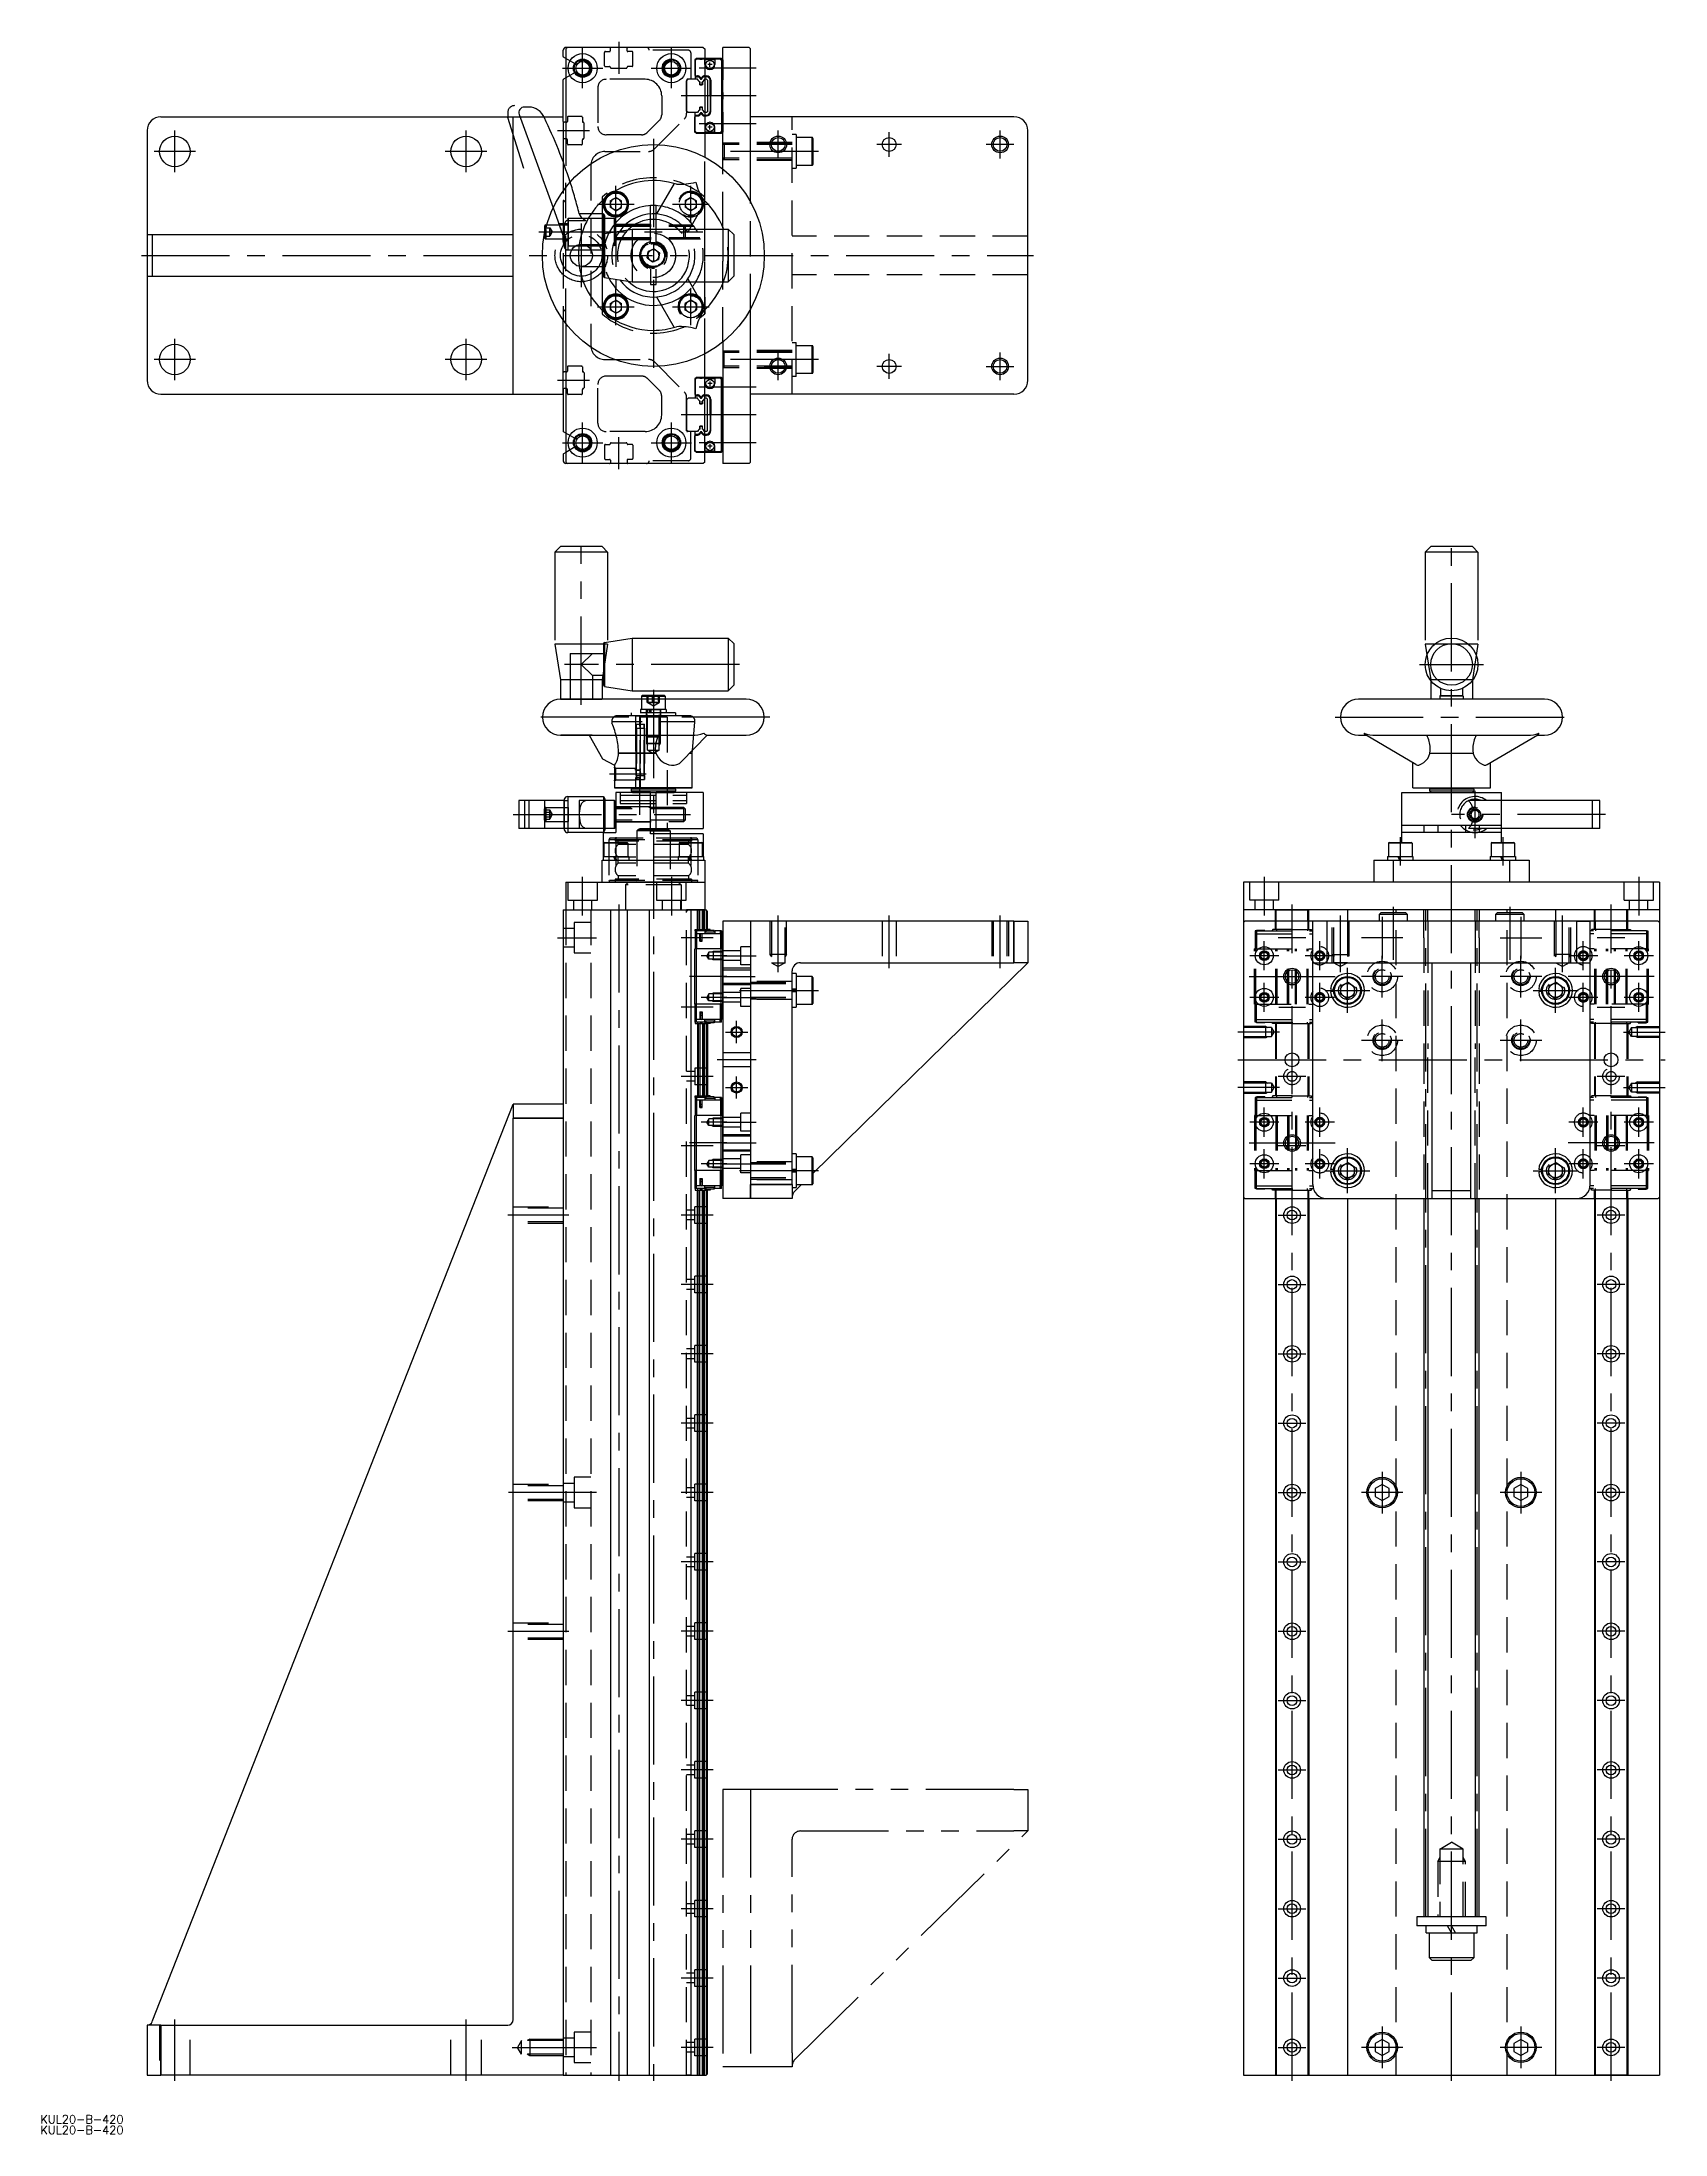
# Model space of a CAD drawing. Extents: x -38 to 547, y -21 to 733.
import ezdxf

# ---------------------------------------------------------------- set-up
doc = ezdxf.new("R2010")
doc.units = 0
for name, pattern in [('CENTER', [50.8, 31.75, -6.35, 6.35, -6.35]), ('DASHED', [19.05, 12.7, -6.35]), ('PHANTOM', [63.5, 31.75, -6.35, 6.35, -6.35, 6.35, -6.35])]:
    doc.linetypes.add(name, pattern=pattern)
doc.layers.get('0').update_dxf_attribs({"linetype": 'CONTINUOUS'})
doc.layers.add('CENTER', color=1, linetype='CENTER')
doc.styles.get("Standard").update_dxf_attribs({"font": 'txt.shx', "height": 3, "bigfont": 'bigfont.shx'})

msp = doc.modelspace()

# ---------------------------------------------------------------- texts
at = {"color": 7, "linetype": 'CONTINUOUS'}
for p in [(-38.46, -17.44), (-38.46, -21.28)]:
    msp.add_text('KUL20-B-420', height=3, dxfattribs=at).set_placement(p)

# ---------------------------------------------------------------- linework, layer by layer
at = {"color": 7, "linetype": 'CONTINUOUS'}
for p, q in [((150, 727.64), (150, 729.93)), ((151, 726.89), (150.15, 727.38)), ((151.5, 730.93), (151, 730.43)), ((151.5, 730.93), (151, 730.93)), ((151, 730.43), (151, 688.23)), ((200.5, 730.93), (151.5, 730.93)), ((200.5, 730.93), (201, 730.43)), ((201, 730.43), (201, 691.39)), ((207, 726.93), (201, 726.93)), ((206.7, 726.73), (201, 726.73)), ((201.1, 726.68), (201, 726.68)), ((201.1, 724.73), (201.1, 726.68)), ((204.7, 726.48), (201.1, 726.48)), ((203.7, 724.73), (202.1, 724.73)), ((202.9, 723.93), (202.9, 725.53)), ((204.7, 726.68), (204.7, 724.73)), ((206.6, 726.68), (204.7, 726.68)), ((207.1, 726.18), (206.6, 726.68)), ((207.2, 726.23), (206.7, 726.73)), ((207.5, 726.43), (207, 726.93)), ((207.1, 726.18), (207.1, 700.68)), ((207.2, 726.23), (207.2, 700.63)), ((207.5, 687.15), (207.5, 730.93)), ((215.5, 730.93), (207.5, 730.93)), ((207.5, 726.43), (207.5, 719.23)), ((217, 730.93), (215.5, 730.93)), ((217.5, 730.43), (217, 730.93)), ((217.5, 675.29), (217.5, 730.43)), ((150, 704.23), (150, 719.21)), ((151, 719.96), (150.15, 719.47)), ((201.7, 719.43), (201, 719.43)), ((201.01, 720.66), (201.63, 720.66)), ((201.01, 720.66), (201.01, 720.36)), ((201.01, 720.36), (201.63, 720.36)), ((201.63, 720.36), (201.63, 720.66)), ((202, 719.13), (201.7, 719.43)), ((202, 719.13), (202, 707.73)), ((202.93, 713.43), (202.93, 719.06)), ((202.93, 719.06), (203.23, 719.06)), ((203.23, 719.06), (203.23, 713.43)), ((207.25, 718.83), (207.5, 719.23)), ((207.25, 718.83), (207.25, 708.03)), ((137.58, 709.43), (136, 709.43)), ((202.93, 713.43), (202.93, 707.8)), ((203.23, 713.43), (202.93, 713.43)), ((203.23, 707.8), (203.23, 713.43)), ((207.5, 714.63), (207.25, 715.03)), ((207.5, 712.23), (207.25, 711.83)), ((207.5, 714.63), (207.5, 712.23)), ((5, 705.93), (132, 705.93)), ((132, 705.93), (134.42, 705.93)), ((132, 605.93), (132, 705.93)), ((134.12, 706.74), (146.37, 673.09)), ((143.04, 705.93), (150, 705.93)), ((150, 704.23), (150, 697.63)), ((151, 703.93), (150.3, 703.93)), ((201.7, 707.43), (201, 707.43)), ((201.01, 706.5), (201.63, 706.5)), ((201.01, 706.2), (201.01, 706.5)), ((201.01, 706.2), (201.63, 706.2)), ((201.1, 702.13), (201.1, 700.18)), ((201.63, 706.5), (201.63, 706.2)), ((202, 707.73), (201.7, 707.43)), ((203.7, 702.13), (202.1, 702.13)), ((202.9, 701.33), (202.9, 702.93)), ((202.93, 707.8), (203.23, 707.8)), ((204.7, 700.18), (204.7, 702.13)), ((207.25, 708.03), (207.5, 707.63)), ((207.5, 707.63), (207.5, 700.43)), ((312.5, 705.93), (217.5, 705.93)), ((0, 700.93), (0, 663.43)), ((150, 697.63), (150, 690.92)), ((151, 697.93), (150.3, 697.93)), ((201.1, 700.18), (201, 700.18)), ((206.7, 700.13), (201, 700.13)), ((207, 699.93), (201, 699.93)), ((204.7, 700.38), (201.1, 700.38)), ((206.6, 700.18), (204.7, 700.18)), ((207.1, 700.68), (206.6, 700.18)), ((207.2, 700.63), (206.7, 700.13)), ((207.5, 700.43), (207, 699.93)), ((317.5, 610.93), (317.5, 700.93)), ((189.97, 681.87), (183.63, 670.88)), ((164, 675.59), (164, 670.93)), ((164.76, 674.76), (164.41, 674.79)), ((164.76, 674.09), (164.41, 674.07)), ((166.98, 675.64), (166.94, 673.28)), ((168.96, 672.07), (166.94, 673.28)), ((166.98, 675.64), (169.04, 676.79)), ((168.96, 672.07), (171.02, 673.21)), ((169.04, 676.79), (171.06, 675.57)), ((171.02, 673.21), (171.06, 675.57)), ((181.5, 670.89), (181.5, 673.9)), ((183.5, 673.9), (181.5, 673.9)), ((183.5, 670.89), (183.5, 673.9)), ((201.23, 675.37), (195.49, 665.43)), ((201, 665.43), (201, 674.97)), ((143.2, 666.43), (143.2, 663.38)), ((143.7, 666.93), (144.04, 666.93)), ((143.7, 666.93), (143.7, 665.65)), ((164.5, 670.93), (160.05, 670.93)), ((164.5, 663.38), (164.5, 670.93)), ((164.5, 670.93), (165, 670.06)), ((164.92, 663.88), (174.83, 665.43)), ((164.92, 663.88), (164.92, 647.98)), ((165, 663.89), (165, 670.06)), ((165, 669.43), (168.5, 669.43)), ((168.5, 669.43), (169, 668.93)), ((168.5, 664.44), (168.5, 669.43)), ((169, 664.52), (169, 668.93)), ((174.83, 665.43), (174.83, 646.43)), ((174.83, 665.43), (209.5, 665.43)), ((209.5, 665.43), (209.5, 646.43)), ((209.5, 665.43), (211.5, 663.43)), ((0, 663.43), (0, 648.43)), ((0, 663.43), (1.83, 663.43)), ((1.83, 663.43), (1.83, 648.43)), ((1.85, 663.43), (118.98, 663.43)), ((118.98, 663.43), (132, 663.43)), ((156.5, 659.93), (164.5, 659.93)), ((164.5, 663.38), (164.5, 648.47)), ((211.5, 663.43), (211.5, 648.43)), ((156.5, 651.93), (164.5, 651.93)), ((164, 651.93), (164, 636.26)), ((0, 648.43), (0, 610.93)), ((0, 648.43), (1.83, 648.43)), ((1.85, 648.43), (118.98, 648.43)), ((118.98, 648.43), (132, 648.43)), ((164.92, 647.98), (174.83, 646.43)), ((169, 647.34), (169, 643.48)), ((174.83, 646.43), (209.5, 646.43)), ((195.49, 646.43), (201.23, 636.48)), ((209.5, 646.43), (211.5, 648.43)), ((164.76, 637.76), (164.41, 637.79)), ((164.76, 637.09), (164.41, 637.07)), ((166.98, 638.64), (166.94, 636.28)), ((168.96, 635.07), (166.94, 636.28)), ((166.98, 638.64), (169.04, 639.79)), ((168.96, 635.07), (171.02, 636.21)), ((169.04, 639.79), (171.06, 638.57)), ((171.02, 636.21), (171.06, 638.57)), ((183.63, 640.97), (189.97, 629.98)), ((217.5, 581.43), (217.5, 636.56)), ((150, 614.23), (150, 632.73)), ((151, 631.39), (151, 581.43)), ((201, 581.43), (201, 620.46)), ((207.5, 624.7), (207.5, 580.93)), ((150, 605.93), (150, 614.23)), ((151, 613.93), (150.3, 613.93)), ((207, 611.93), (201, 611.93)), ((206.7, 611.73), (201, 611.73)), ((201.1, 611.68), (201, 611.68)), ((201.1, 609.73), (201.1, 611.68)), ((204.7, 611.48), (201.1, 611.48)), ((204.7, 611.68), (204.7, 609.73)), ((206.6, 611.68), (204.7, 611.68)), ((207.1, 611.18), (206.6, 611.68)), ((207.2, 611.23), (206.7, 611.73)), ((207.5, 611.43), (207, 611.93)), ((207.1, 585.68), (207.1, 611.18)), ((207.2, 585.63), (207.2, 611.23)), ((207.5, 604.23), (207.5, 611.43)), ((5, 605.93), (132, 605.93)), ((132, 605.93), (150, 605.93)), ((150, 607.63), (150, 592.64)), ((151, 607.93), (150.3, 607.93)), ((201.7, 604.43), (201, 604.43)), ((201.01, 605.66), (201.63, 605.66)), ((201.01, 605.66), (201.01, 605.36)), ((201.01, 605.36), (201.63, 605.36)), ((201.63, 605.36), (201.63, 605.66)), ((202, 604.13), (201.7, 604.43)), ((202, 592.73), (202, 604.13)), ((203.7, 609.73), (202.1, 609.73)), ((202.9, 610.53), (202.9, 608.93)), ((202.93, 598.43), (202.93, 604.06)), ((202.93, 604.06), (203.23, 604.06)), ((203.23, 604.06), (203.23, 598.43)), ((207.25, 603.83), (207.5, 604.23)), ((207.25, 593.03), (207.25, 603.83)), ((217.5, 581.43), (217.5, 609)), ((312.5, 605.93), (217.5, 605.93)), ((202.93, 598.43), (202.93, 592.8)), ((203.23, 598.43), (202.93, 598.43)), ((203.23, 592.8), (203.23, 598.43)), ((207.5, 599.63), (207.25, 600.03)), ((207.5, 597.23), (207.25, 596.83)), ((207.5, 597.23), (207.5, 599.63)), ((151, 591.89), (150.15, 592.38)), ((201.7, 592.43), (201, 592.43)), ((201.01, 591.5), (201.63, 591.5)), ((201.01, 591.2), (201.01, 591.5)), ((201.01, 591.2), (201.63, 591.2)), ((201.63, 591.5), (201.63, 591.2)), ((202, 592.73), (201.7, 592.43)), ((202.93, 592.8), (203.23, 592.8)), ((207.25, 593.03), (207.5, 592.63)), ((207.5, 585.43), (207.5, 592.63)), ((150, 584.21), (150, 581.93)), ((151, 584.96), (150.15, 584.47)), ((151, 581.43), (151.5, 580.93)), ((151.5, 580.93), (151, 580.93)), ((200.5, 580.93), (151.5, 580.93)), ((201, 581.43), (200.5, 580.93)), ((201.1, 585.18), (201, 585.18)), ((206.7, 585.13), (201, 585.13)), ((207, 584.93), (201, 584.93)), ((201.1, 587.13), (201.1, 585.18)), ((204.7, 585.38), (201.1, 585.38)), ((203.7, 587.13), (202.1, 587.13)), ((202.9, 587.93), (202.9, 586.33)), ((204.7, 585.18), (204.7, 587.13)), ((206.6, 585.18), (204.7, 585.18)), ((207.1, 585.68), (206.6, 585.18)), ((207.2, 585.63), (206.7, 585.13)), ((207.5, 585.43), (207, 584.93)), ((215.5, 580.93), (207.5, 580.93)), ((217, 580.93), (207.5, 580.93)), ((217, 580.93), (215.5, 580.93)), ((217.5, 581.43), (217, 580.93)), ((217.5, 581.43), (217, 580.93)), ((164.5, 515.96), (164.5, 501.04)), ((164.92, 516.45), (174.83, 518)), ((164.92, 516.45), (164.92, 500.55)), ((174.83, 518), (174.83, 499)), ((174.83, 518), (209.5, 518)), ((209.5, 518), (209.5, 499)), ((209.5, 518), (211.5, 516)), ((211.5, 516), (211.5, 501)), ((152.5, 512.5), (160.5, 512.5)), ((152.5, 512.5), (152.5, 496)), ((160.5, 512.5), (156.5, 508.5)), ((156.5, 508.5), (160.5, 504.5)), ((160.5, 512.5), (164.5, 512.5)), ((164.5, 504.5), (160.5, 504.5)), ((160.5, 504.5), (160.5, 496)), ((164.92, 500.55), (174.83, 499)), ((174.83, 499), (209.5, 499)), ((209.5, 499), (211.5, 501)), ((466.23, 499.88), (466.23, 497.3)), ((474.23, 499.88), (474.23, 497.3)), ((216, 496), (149, 496)), ((216, 496), (149, 496)), ((149.02, 496), (163.98, 496)), ((149.03, 496), (149.02, 496)), ((178.25, 497.05), (180.88, 497.05)), ((186.75, 497.05), (178.25, 497.05)), ((178.25, 497.05), (178.25, 496)), ((186.5, 497.3), (178.5, 497.3)), ((180.88, 497.05), (186.75, 497.05)), ((186.75, 497.05), (186.75, 496)), ((503.73, 496), (436.73, 496)), ((474.48, 497.05), (465.98, 497.05)), ((465.98, 497.05), (465.98, 496)), ((466.23, 497.3), (474.23, 497.3)), ((474.48, 497.05), (474.48, 496)), ((149, 483), (160.29, 483)), ((149.14, 483), (149.98, 483)), ((149.98, 483), (149.14, 483)), ((149.16, 483), (196.39, 483)), ((149.16, 483), (196.39, 483)), ((160.29, 483), (149.98, 483)), ((160.49, 483), (152.51, 483)), ((159.33, 483), (164.12, 483)), ((159.33, 483), (160.29, 483)), ((160.29, 483), (159.33, 483)), ((159.33, 483), (164.16, 474.43)), ((201.9, 483), (192.69, 473.47)), ((201.9, 483), (216, 483)), ((201.96, 483), (216, 483)), ((436.73, 483), (439.44, 483)), ((457.37, 472.39), (439.16, 483.17)), ((442.89, 483), (497.58, 483)), ((483.1, 472.39), (501.31, 483.17)), ((501.03, 483), (503.73, 483)), ((183.43, 476.5), (169.94, 476.5)), ((169.94, 476.5), (183.43, 476.5)), ((195.65, 476.5), (196.5, 476.5)), ((196.5, 476.5), (196.58, 477.46)), ((196.5, 464), (196.5, 476.5)), ((462.44, 476.5), (478.03, 476.5)), ((164.16, 474.43), (168.5, 472.2)), ((168.5, 472.2), (168.5, 471.49)), ((456.23, 464), (456.23, 473.06)), ((484.23, 464), (484.23, 473.06)), ((151.64, 460.9), (151.64, 447.9)), ((151.64, 460.9), (164.5, 460.9)), ((164.5, 460.9), (164.5, 447.9)), ((164.5, 460.9), (165, 460.03)), ((168.5, 466.5), (168.5, 464)), ((182.5, 464), (168.5, 464)), ((168.5, 464), (196.5, 464)), ((181.5, 462.4), (169, 462.4)), ((169, 462.4), (169, 457.34)), ((175, 464), (174.5, 463.5)), ((190.5, 463.5), (174.5, 463.5)), ((174.5, 463.5), (174.5, 462.9)), ((174.5, 462.9), (182.5, 462.9)), ((174.5, 462.9), (175, 462.4)), ((175, 462.4), (190, 462.4)), ((177.73, 464), (176.1, 464)), ((176.1, 464), (177.73, 464)), ((177.73, 464), (187.45, 464)), ((196.5, 464), (182.5, 464)), ((182.5, 462.9), (190.5, 462.9)), ((200.5, 462.4), (183.5, 462.4)), ((190, 464), (190.5, 463.5)), ((190.5, 462.9), (190, 462.4)), ((190.5, 463.5), (190.5, 462.9)), ((200.5, 462.4), (200.5, 449.4)), ((452.26, 444.3), (452.26, 462.4)), ((452.26, 462.4), (488.23, 462.4)), ((452.26, 462.4), (458.33, 462.4)), ((456.23, 464), (484.23, 464)), ((458.33, 462.4), (482.14, 462.4)), ((462.73, 464), (462.23, 463.5)), ((478.23, 463.5), (462.23, 463.5)), ((462.23, 463.5), (462.23, 462.9)), ((462.23, 462.9), (478.23, 462.9)), ((462.23, 462.9), (462.73, 462.4)), ((477.73, 464), (478.23, 463.5)), ((478.23, 462.9), (477.73, 462.4)), ((478.23, 463.5), (478.23, 462.9)), ((482.14, 462.4), (488.23, 462.4)), ((488.21, 444.3), (488.21, 462.4)), ((136, 459.4), (134, 459.4)), ((134, 459.4), (134, 449.4)), ((137.58, 459.4), (136, 459.4)), ((143.22, 459.4), (137.58, 459.4)), ((150.25, 459.4), (143.22, 459.4)), ((143.22, 459.4), (143.22, 449.4)), ((150.25, 459.4), (150.25, 449.4)), ((150.38, 459.93), (150.38, 449.4)), ((165, 460.03), (165, 448.77)), ((168.5, 459.4), (165, 459.4)), ((168.5, 459.4), (168.5, 449.4)), ((168.5, 449.4), (168.5, 459.4)), ((169, 458.9), (168.5, 459.4)), ((169, 458.9), (169, 457.34)), ((169, 458.9), (169, 449.9)), ((521.05, 459.4), (488.23, 459.4)), ((521.05, 449.4), (521.05, 459.4)), ((523.73, 459.4), (521.05, 459.4)), ((523.73, 449.4), (523.73, 459.4)), ((136, 449.4), (134, 449.4)), ((137.58, 449.4), (136, 449.4)), ((143.22, 449.4), (137.58, 449.4)), ((150.25, 449.4), (143.22, 449.4)), ((150.38, 449.4), (150.38, 448.87)), ((164.5, 447.9), (151.64, 447.9)), ((164.5, 447.9), (165, 448.77)), ((164.5, 447.9), (168.98, 447.9)), ((164.5, 439.3), (164.5, 447.9)), ((168.5, 449.4), (165, 449.4)), ((169, 449.9), (168.5, 449.4)), ((169, 451.46), (169, 447.9)), ((181.5, 447.4), (181.5, 449.4)), ((181.5, 449.4), (187.53, 449.4)), ((181.5, 449.3), (187.5, 449.3)), ((181.5, 449), (188, 449)), ((181.5, 448.5), (188.5, 448.5)), ((200.5, 447.4), (181.5, 447.4)), ((187.5, 449.4), (187.5, 449.3)), ((187.53, 449.4), (200.5, 449.4)), ((188, 449), (188.5, 448.5)), ((188.5, 448.5), (188.5, 447.4)), ((200.5, 447.4), (200.5, 439.3)), ((488.23, 450.4), (452.26, 450.4)), ((488.23, 447.9), (452.26, 447.9)), ((460.28, 450.4), (460.28, 447.9)), ((465.23, 450.4), (465.23, 447.9)), ((475.23, 450.4), (475.23, 447.9)), ((480.18, 450.4), (480.18, 447.9)), ((521.05, 449.4), (488.23, 449.4)), ((523.73, 449.4), (521.05, 449.4)), ((164, 430), (164, 438)), ((164, 438), (201, 438)), ((164.41, 439.3), (173.6, 439.3)), ((164.41, 439.3), (164.41, 438)), ((173.25, 444.05), (164.75, 444.05)), ((164.75, 439.3), (164.75, 444.05)), ((165, 444.3), (173, 444.3)), ((168.85, 438), (168.1, 439.3)), ((169.34, 438), (168.58, 439.3)), ((173.25, 444.05), (173.25, 439.3)), ((173.6, 439.3), (173.6, 438)), ((191.41, 439.3), (200.6, 439.3)), ((191.41, 439.3), (191.41, 438)), ((200.25, 444.05), (191.75, 444.05)), ((191.75, 444.05), (191.75, 439.3)), ((192, 444.3), (200, 444.3)), ((195.85, 438), (195.1, 439.3)), ((196.34, 438), (195.58, 439.3)), ((200.25, 439.3), (200.25, 444.05)), ((200.6, 439.3), (200.6, 438)), ((201, 438), (201, 430)), ((442.23, 438), (442.23, 430)), ((442.23, 438), (449.22, 438)), ((447.13, 439.3), (456.33, 439.3)), ((447.13, 439.3), (447.13, 438)), ((455.98, 444.05), (447.48, 444.05)), ((447.48, 444.05), (447.48, 439.3)), ((447.73, 444.3), (455.73, 444.3)), ((449.22, 438), (449.22, 430)), ((449.22, 438), (491.25, 438)), ((451.58, 438), (450.83, 439.3)), ((452.07, 438), (451.32, 439.3)), ((455.98, 444.05), (455.98, 439.3)), ((456.33, 439.3), (456.33, 438)), ((484.13, 439.3), (493.33, 439.3)), ((484.13, 439.3), (484.13, 438)), ((492.98, 444.05), (484.48, 444.05)), ((484.48, 444.05), (484.48, 439.3)), ((484.73, 444.3), (492.73, 444.3)), ((488.58, 438), (487.83, 439.3)), ((489.07, 438), (488.32, 439.3)), ((491.25, 430), (491.25, 438)), ((491.25, 438), (498.23, 438)), ((492.98, 444.05), (492.98, 439.3)), ((493.33, 439.3), (493.33, 438)), ((498.23, 438), (498.23, 430)), ((151, 430), (201, 430)), ((151, 430), (151, 420)), ((197.87, 430), (167.1, 430)), ((196.26, 430), (168.7, 430)), ((173.51, 430), (191.49, 430)), ((188.75, 430), (176.25, 430)), ((201, 430), (201, 420)), ((545.23, 430), (395.23, 430)), ((395.23, 430), (395.23, 0)), ((498.23, 430), (442.23, 430)), ((545.23, 430), (545.23, 0)), ((150, 420), (150, 0)), ((150, 420), (201.5, 420)), ((150, 420), (166.7, 420)), ((151, 420), (201, 420)), ((167, 420), (167, 0)), ((173, 420), (173, 0)), ((173.3, 420), (180, 420)), ((181, 420), (181, 0)), ((195, 420), (194.5, 420)), ((194.5, 420), (194.99, 420)), ((194.99, 420), (198.45, 420)), ((198.45, 420), (195, 420)), ((196, 420), (196, 0)), ((198.44, 412.95), (198.44, 420)), ((201.05, 420), (198.45, 420)), ((198.45, 420), (201, 420)), ((198.65, 412.95), (198.65, 420)), ((199.2, 412.95), (199.2, 420)), ((200.2, 412.95), (200.2, 420)), ((200.75, 412.95), (200.75, 420)), ((200.96, 412.95), (200.96, 420)), ((201, 420), (201.05, 420)), ((202, 419.5), (201.5, 420)), ((201.7, 412.95), (201.7, 419.8)), ((202, 412.95), (202, 419.5)), ((207.5, 416), (207.5, 316)), ((217.5, 416), (207.5, 416)), ((217.5, 416), (217.5, 316)), ((217.5, 416), (217.5, 321)), ((312.5, 416), (217.5, 416)), ((312.5, 416), (317.5, 416)), ((312.5, 401), (312.5, 416)), ((312.5, 416), (312.5, 401)), ((317.5, 416), (317.5, 401)), ((545.23, 420), (395.23, 420)), ((395.73, 416), (395.23, 415.5)), ((395.73, 416), (395.23, 415.5)), ((395.23, 415.5), (395.23, 316.5)), ((395.23, 415.5), (395.23, 316.5)), ((544.73, 416), (395.73, 416)), ((406.73, 420), (418.73, 420)), ((406.73, 416), (406.73, 420)), ((407.03, 416), (407.03, 420)), ((418.43, 416), (418.43, 420)), ((418.73, 416), (418.73, 420)), ((420.23, 321), (420.23, 416)), ((425.23, 416), (420.23, 416)), ((425.23, 416), (425.23, 401)), ((432.73, 420), (432.73, 416)), ((444.23, 418.5), (444.83, 419.1)), ((444.23, 418.5), (454.23, 418.5)), ((444.23, 416), (444.23, 418.5)), ((444.83, 419.1), (453.63, 419.1)), ((453.63, 419.1), (454.23, 418.5)), ((454.23, 418.5), (454.23, 416)), ((460.23, 416), (460.23, 420)), ((461.73, 416), (461.73, 420)), ((478.73, 416), (478.73, 420)), ((480.23, 420), (480.23, 416)), ((486.23, 418.5), (486.83, 419.1)), ((486.23, 418.5), (496.23, 418.5)), ((486.23, 416), (486.23, 418.5)), ((486.83, 419.1), (495.63, 419.1)), ((495.63, 419.1), (496.23, 418.5)), ((496.23, 418.5), (496.23, 416)), ((507.73, 420), (507.73, 416)), ((515.23, 416), (520.23, 416)), ((515.23, 416), (515.23, 401)), ((520.23, 321), (520.23, 416)), ((533.73, 420), (521.73, 420)), ((521.73, 416), (521.73, 420)), ((522.03, 416), (522.03, 420)), ((533.43, 416), (533.43, 420)), ((533.73, 416), (533.73, 420)), ((544.73, 416), (545.23, 415.5)), ((544.73, 416), (545.23, 415.5)), ((545.23, 415.5), (545.23, 316.5)), ((545.23, 415.5), (545.23, 316.5)), ((197.6, 412.95), (198.39, 412.95)), ((197.6, 412.45), (197.6, 412.95)), ((197.6, 412.45), (197.6, 411.45)), ((198.1, 412.45), (197.6, 412.45)), ((197.6, 411.45), (197.6, 405.95)), ((198.1, 411.45), (197.6, 411.45)), ((198.1, 412.45), (198.1, 411.45)), ((201.1, 412.45), (198.1, 412.45)), ((198.1, 411.45), (198.1, 405.95)), ((199.3, 411.45), (198.1, 411.45)), ((198.39, 412.45), (198.39, 412.95)), ((198.39, 412.95), (199.26, 412.95)), ((199.52, 412.45), (199.26, 412.95)), ((199.26, 412.95), (199.35, 412.95)), ((199.3, 408.75), (199.3, 411.45)), ((200.1, 411.45), (199.3, 411.45)), ((199.3, 410.65), (199.35, 410.65)), ((199.3, 410.19), (199.35, 410.19)), ((199.3, 408.75), (200.1, 408.75)), ((199.61, 412.45), (199.35, 412.95)), ((199.35, 412.95), (200.05, 412.95)), ((199.35, 411.1), (199.35, 410.05)), ((199.35, 410.05), (199.7, 410.05)), ((199.35, 410.05), (199.35, 409.25)), ((199.35, 409.25), (199.7, 409.25)), ((199.61, 412.45), (199.61, 412.45)), ((199.7, 410.05), (200.05, 410.05)), ((199.7, 409.25), (200.05, 409.25)), ((199.79, 412.45), (200.05, 412.95)), ((199.88, 412.45), (200.14, 412.95)), ((200.05, 412.95), (200.14, 412.95)), ((200.05, 410.05), (200.05, 411.1)), ((200.05, 410.65), (200.1, 410.65)), ((200.05, 410.19), (200.1, 410.19)), ((200.05, 409.25), (200.05, 410.05)), ((206.7, 411.45), (200.1, 411.45)), ((200.1, 408.75), (200.1, 411.45)), ((200.14, 412.95), (201.01, 412.95)), ((201.01, 412.95), (201.63, 412.95)), ((201.01, 412.45), (201.01, 412.95)), ((201.1, 412.45), (201.1, 411.45)), ((201.1, 412.45), (201.4, 412.45)), ((204.7, 412.05), (201.1, 412.05)), ((204.4, 412.65), (201.4, 412.65)), ((201.4, 412.65), (201.4, 412.05)), ((202.93, 412.95), (201.63, 412.95)), ((201.63, 412.95), (201.63, 412.65)), ((202.93, 412.95), (203.11, 412.65)), ((204.4, 412.05), (204.4, 412.65)), ((204.4, 412.45), (204.7, 412.45)), ((204.7, 412.45), (204.7, 411.45)), ((206.6, 412.45), (204.7, 412.45)), ((206.6, 412.45), (206.6, 411.45)), ((207.1, 412.45), (206.6, 412.45)), ((206.7, 411.45), (206.7, 405.95)), ((207.2, 411.45), (206.7, 411.45)), ((207.1, 412.45), (207.1, 411.45)), ((207.2, 411.45), (207.2, 405.95)), ((197.5, 386.05), (197.5, 405.95)), ((198, 405.95), (197.5, 405.95)), ((198, 386.05), (198, 405.95)), ((207, 405.95), (198, 405.95)), ((207, 386.05), (207, 405.95)), ((207.5, 405.95), (207, 405.95)), ((207.5, 386.05), (207.5, 405.95)), ((235.5, 401), (312.5, 401)), ((240, 325.03), (317.5, 401)), ((317.5, 401), (312.5, 401)), ((420.23, 401), (520.23, 401)), ((463.23, 316), (463.23, 401)), ((477.23, 316), (477.23, 401)), ((232.5, 321), (232.5, 398)), ((234, 397.11), (232.5, 397.11)), ((234, 397.11), (234, 391.49)), ((239.7, 396.01), (234, 396.01)), ((239.7, 391.46), (239.7, 396.01)), ((240, 395.71), (240, 391.44)), ((430.33, 392.69), (430.07, 389.77)), ((430.33, 392.69), (433, 393.92)), ((433, 393.92), (435.4, 392.23)), ((435.13, 389.31), (435.4, 392.23)), ((505.33, 392.69), (505.07, 389.77)), ((505.33, 392.69), (508, 393.92)), ((508, 393.92), (510.4, 392.23)), ((510.13, 389.31), (510.4, 392.23)), ((198, 386.05), (197.5, 386.05)), ((197.6, 380.55), (197.6, 386.05)), ((207, 386.05), (198, 386.05)), ((198.1, 380.55), (198.1, 386.05)), ((206.7, 380.55), (206.7, 386.05)), ((207.5, 386.05), (207, 386.05)), ((207.2, 380.55), (207.2, 386.05)), ((234, 391.49), (232.5, 391.49)), ((232.5, 391.25), (233.9, 391.25)), ((232.5, 390.78), (233.9, 390.78)), ((234, 390.54), (232.5, 390.54)), ((232.5, 384.91), (234, 384.91)), ((233.75, 390.78), (233.75, 391.25)), ((234, 391.41), (234, 391.49)), ((234, 391.46), (234, 390.54)), ((234, 390.62), (234, 390.54)), ((234, 390.54), (234, 384.91)), ((234, 386.01), (239.7, 386.01)), ((239.7, 386.01), (239.7, 391.46)), ((240, 391.44), (240, 386.31)), ((427.75, 391.39), (426.65, 391.48)), ((427.75, 390.61), (426.65, 390.52)), ((432.47, 388.08), (430.07, 389.77)), ((432.47, 388.08), (435.13, 389.31)), ((502.75, 391.39), (501.65, 391.48)), ((502.75, 390.61), (501.65, 390.52)), ((507.47, 388.08), (505.07, 389.77)), ((507.47, 388.08), (510.13, 389.31)), ((197.6, 379.55), (197.6, 380.55)), ((198.1, 380.55), (197.6, 380.55)), ((197.6, 379.55), (197.6, 379.05)), ((198.1, 379.55), (197.6, 379.55)), ((197.6, 379.05), (198.39, 379.05)), ((198.1, 379.55), (198.1, 380.55)), ((199.3, 380.55), (198.1, 380.55)), ((201.1, 379.55), (198.1, 379.55)), ((198.39, 379.55), (198.39, 379.05)), ((198.39, 379.05), (199.26, 379.05)), ((198.44, 379.05), (198.44, 352.95)), ((198.65, 379.05), (198.65, 352.95)), ((199.2, 379.05), (199.2, 352.95)), ((199.52, 379.55), (199.26, 379.05)), ((199.26, 379.05), (199.35, 379.05)), ((199.3, 383.25), (199.3, 380.55)), ((199.3, 383.25), (200.1, 383.25)), ((199.3, 381.81), (199.35, 381.81)), ((199.3, 381.35), (199.35, 381.35)), ((200.1, 380.55), (199.3, 380.55)), ((199.35, 382.75), (199.35, 381.95)), ((199.7, 382.75), (199.35, 382.75)), ((199.7, 381.95), (199.35, 381.95)), ((199.35, 381.95), (199.35, 380.9)), ((199.61, 379.55), (199.35, 379.05)), ((199.35, 379.05), (200.05, 379.05)), ((199.61, 379.55), (199.61, 379.55)), ((200.05, 382.75), (199.7, 382.75)), ((200.05, 381.95), (199.7, 381.95)), ((199.79, 379.55), (200.05, 379.05)), ((199.88, 379.55), (200.14, 379.05)), ((200.05, 381.95), (200.05, 382.75)), ((200.05, 380.9), (200.05, 381.95)), ((200.05, 381.81), (200.1, 381.81)), ((200.05, 381.35), (200.1, 381.35)), ((200.05, 379.05), (200.14, 379.05)), ((200.1, 383.25), (200.1, 380.55)), ((206.7, 380.55), (200.1, 380.55)), ((200.14, 379.05), (201.01, 379.05)), ((200.2, 379.05), (200.2, 352.95)), ((200.75, 379.05), (200.75, 352.95)), ((200.96, 379.05), (200.96, 352.95)), ((201.01, 379.55), (201.01, 379.05)), ((201.01, 379.05), (201.63, 379.05)), ((201.1, 379.55), (201.1, 380.55)), ((204.7, 379.95), (201.1, 379.95)), ((201.1, 379.55), (201.4, 379.55)), ((201.4, 379.95), (201.4, 379.35)), ((204.4, 379.35), (201.4, 379.35)), ((201.63, 379.05), (201.63, 379.35)), ((202.93, 379.05), (201.63, 379.05)), ((201.7, 379.05), (201.7, 352.95)), ((202, 379.05), (202, 352.95)), ((202.93, 379.05), (203.11, 379.35)), ((204.4, 379.35), (204.4, 379.95)), ((204.4, 379.55), (204.7, 379.55)), ((204.7, 379.55), (204.7, 380.55)), ((206.6, 379.55), (204.7, 379.55)), ((206.6, 379.55), (206.6, 380.55)), ((207.1, 379.55), (206.6, 379.55)), ((207.2, 380.55), (206.7, 380.55)), ((207.1, 379.55), (207.1, 380.55)), ((1.86, 19.27), (132, 350)), ((150, 350), (132, 350)), ((132, 350), (132, 345)), ((197.6, 352.95), (198.39, 352.95)), ((197.6, 352.45), (197.6, 352.95)), ((197.6, 352.45), (197.6, 351.45)), ((198.1, 352.45), (197.6, 352.45)), ((197.6, 351.45), (197.6, 345.95)), ((198.1, 351.45), (197.6, 351.45)), ((198.1, 352.45), (198.1, 351.45)), ((201.1, 352.45), (198.1, 352.45)), ((198.1, 351.45), (198.1, 345.95)), ((199.3, 351.45), (198.1, 351.45)), ((198.39, 352.95), (199.26, 352.95)), ((198.39, 352.45), (198.39, 352.95)), ((199.52, 352.45), (199.26, 352.95)), ((199.26, 352.95), (199.35, 352.95)), ((199.3, 348.75), (199.3, 351.45)), ((200.1, 351.45), (199.3, 351.45)), ((199.3, 350.65), (199.35, 350.65)), ((199.3, 350.19), (199.35, 350.19)), ((199.3, 348.75), (200.1, 348.75)), ((199.61, 352.45), (199.35, 352.95)), ((199.35, 352.95), (200.05, 352.95)), ((199.35, 351.1), (199.35, 350.05)), ((199.35, 350.05), (199.7, 350.05)), ((199.35, 350.05), (199.35, 349.25)), ((199.35, 349.25), (199.7, 349.25)), ((199.61, 352.45), (199.61, 352.45)), ((199.7, 350.05), (200.05, 350.05)), ((199.7, 349.25), (200.05, 349.25)), ((199.79, 352.45), (200.05, 352.95)), ((199.88, 352.45), (200.14, 352.95)), ((200.05, 352.95), (200.14, 352.95)), ((200.05, 350.05), (200.05, 351.1)), ((200.05, 350.65), (200.1, 350.65)), ((200.05, 350.19), (200.1, 350.19)), ((200.05, 349.25), (200.05, 350.05)), ((206.7, 351.45), (200.1, 351.45)), ((200.1, 348.75), (200.1, 351.45)), ((200.14, 352.95), (201.01, 352.95)), ((201.01, 352.95), (201.63, 352.95)), ((201.01, 352.45), (201.01, 352.95)), ((201.1, 352.45), (201.1, 351.45)), ((201.1, 352.45), (201.4, 352.45)), ((204.7, 352.05), (201.1, 352.05)), ((204.4, 352.65), (201.4, 352.65)), ((201.4, 352.65), (201.4, 352.05)), ((201.63, 352.95), (201.63, 352.65)), ((202.93, 352.95), (201.63, 352.95)), ((202.93, 352.95), (203.11, 352.65)), ((204.4, 352.05), (204.4, 352.65)), ((204.4, 352.45), (204.7, 352.45)), ((204.7, 352.45), (204.7, 351.45)), ((206.6, 352.45), (204.7, 352.45)), ((206.6, 352.45), (206.6, 351.45)), ((207.1, 352.45), (206.6, 352.45)), ((206.7, 351.45), (206.7, 345.95)), ((207.2, 351.45), (206.7, 351.45)), ((207.1, 352.45), (207.1, 351.45)), ((207.2, 351.45), (207.2, 345.95)), ((132, 20), (132, 345)), ((132, 345), (150, 345)), ((150, 345), (132, 345)), ((197.5, 326.05), (197.5, 345.95)), ((198, 345.95), (197.5, 345.95)), ((198, 326.05), (198, 345.95)), ((207, 345.95), (198, 345.95)), ((207, 326.05), (207, 345.95)), ((207.5, 345.95), (207, 345.95)), ((207.5, 326.05), (207.5, 345.95)), ((234, 332.11), (232.5, 332.11)), ((234, 332.11), (234, 326.49)), ((198, 326.05), (197.5, 326.05)), ((197.6, 320.55), (197.6, 326.05)), ((207, 326.05), (198, 326.05)), ((198.1, 320.55), (198.1, 326.05)), ((206.7, 320.55), (206.7, 326.05)), ((207.5, 326.05), (207, 326.05)), ((207.2, 320.55), (207.2, 326.05)), ((234, 326.49), (232.5, 326.49)), ((232.5, 326.25), (233.9, 326.25)), ((232.5, 325.78), (233.9, 325.78)), ((234, 325.54), (232.5, 325.54)), ((233.75, 325.78), (233.75, 326.25)), ((239.7, 331.01), (234, 331.01)), ((234, 326.41), (234, 326.49)), ((234, 326.46), (234, 325.54)), ((234, 325.62), (234, 325.54)), ((234, 325.54), (234, 319.91)), ((239.7, 326.46), (239.7, 331.01)), ((239.7, 321.01), (239.7, 326.46)), ((240, 330.71), (240, 326.44)), ((240, 326.44), (240, 321.31)), ((427.75, 326.39), (426.65, 326.48)), ((427.75, 325.61), (426.65, 325.52)), ((430.33, 327.69), (430.07, 324.77)), ((432.47, 323.08), (430.07, 324.77)), ((430.33, 327.69), (433, 328.92)), ((432.47, 323.08), (435.13, 324.31)), ((433, 328.92), (435.4, 327.23)), ((435.13, 324.31), (435.4, 327.23)), ((502.75, 326.39), (501.65, 326.48)), ((502.75, 325.61), (501.65, 325.52)), ((505.33, 327.69), (505.07, 324.77)), ((507.47, 323.08), (505.07, 324.77)), ((505.33, 327.69), (508, 328.92)), ((507.47, 323.08), (510.13, 324.31)), ((508, 328.92), (510.4, 327.23)), ((510.13, 324.31), (510.4, 327.23)), ((198.1, 320.55), (197.6, 320.55)), ((197.6, 319.55), (197.6, 320.55)), ((198.1, 319.55), (197.6, 319.55)), ((197.6, 319.55), (197.6, 319.05)), ((197.6, 319.05), (198.39, 319.05)), ((199.3, 320.55), (198.1, 320.55)), ((198.1, 319.55), (198.1, 320.55)), ((201.1, 319.55), (198.1, 319.55)), ((198.39, 319.55), (198.39, 319.05)), ((198.39, 319.05), (199.26, 319.05)), ((198.44, 0), (198.44, 319.05)), ((198.65, 0), (198.65, 319.05)), ((199.2, 0), (199.2, 319.05)), ((199.52, 319.55), (199.26, 319.05)), ((199.26, 319.05), (199.35, 319.05)), ((199.3, 323.25), (199.3, 320.55)), ((199.3, 323.25), (200.1, 323.25)), ((199.3, 321.81), (199.35, 321.81)), ((199.3, 321.35), (199.35, 321.35)), ((200.1, 320.55), (199.3, 320.55)), ((199.7, 322.75), (199.35, 322.75)), ((199.35, 322.75), (199.35, 321.95)), ((199.7, 321.95), (199.35, 321.95)), ((199.35, 321.95), (199.35, 320.9)), ((199.61, 319.55), (199.35, 319.05)), ((199.35, 319.05), (200.05, 319.05)), ((199.61, 319.55), (199.61, 319.55)), ((200.05, 322.75), (199.7, 322.75)), ((200.05, 321.95), (199.7, 321.95)), ((199.79, 319.55), (200.05, 319.05)), ((199.88, 319.55), (200.14, 319.05)), ((200.05, 321.95), (200.05, 322.75)), ((200.05, 320.9), (200.05, 321.95)), ((200.05, 321.81), (200.1, 321.81)), ((200.05, 321.35), (200.1, 321.35)), ((200.05, 319.05), (200.14, 319.05)), ((200.1, 323.25), (200.1, 320.55)), ((206.7, 320.55), (200.1, 320.55)), ((200.14, 319.05), (201.01, 319.05)), ((200.2, 0), (200.2, 319.05)), ((200.75, 0), (200.75, 319.05)), ((200.96, 0), (200.96, 319.05)), ((201.01, 319.55), (201.01, 319.05)), ((201.01, 319.05), (201.63, 319.05)), ((201.1, 319.55), (201.1, 320.55)), ((204.7, 319.95), (201.1, 319.95)), ((201.1, 319.55), (201.4, 319.55)), ((201.4, 319.95), (201.4, 319.35)), ((204.4, 319.35), (201.4, 319.35)), ((201.63, 319.05), (201.63, 319.35)), ((202.93, 319.05), (201.63, 319.05)), ((201.7, 0.2), (201.7, 319.05)), ((202, 0.5), (202, 319.05)), ((202.93, 319.05), (203.11, 319.35)), ((204.4, 319.35), (204.4, 319.95)), ((204.4, 319.55), (204.7, 319.55)), ((204.7, 319.55), (204.7, 320.55)), ((206.6, 319.55), (204.7, 319.55)), ((206.6, 319.55), (206.6, 320.55)), ((207.1, 319.55), (206.6, 319.55)), ((207.2, 320.55), (206.7, 320.55)), ((207.1, 319.55), (207.1, 320.55)), ((217.5, 316), (217.5, 321)), ((217.5, 321), (232.5, 321)), ((232.5, 321), (217.5, 321)), ((232.5, 321), (232.5, 316)), ((232.5, 319.91), (234, 319.91)), ((233.7, 318.86), (235.9, 321.01)), ((234, 321.01), (239.7, 321.01)), ((463.23, 318.86), (477.23, 318.86)), ((217.5, 316), (207.5, 316)), ((232.5, 316), (217.5, 316)), ((395.73, 316), (395.23, 316.5)), ((395.73, 316), (395.23, 316.5)), ((395.73, 316), (544.73, 316)), ((395.73, 316), (544.73, 316)), ((406.73, 316), (406.73, 0)), ((407.03, 316), (407.03, 0)), ((418.43, 316), (418.43, 0)), ((418.73, 316), (418.73, 0)), ((425.23, 316), (463.23, 316)), ((432.73, 316), (432.73, 0)), ((459.23, 316), (481.23, 316)), ((460.23, 316), (460.23, 57)), ((461.73, 316), (461.73, 57)), ((463.23, 316), (477.23, 316)), ((477.23, 316), (515.23, 316)), ((478.73, 316), (478.73, 57)), ((480.23, 57), (480.23, 316)), ((507.73, 316), (507.73, 0)), ((521.73, 316), (521.73, 0)), ((522.03, 316), (522.03, 0)), ((533.43, 316), (533.43, 0)), ((533.73, 316), (533.73, 0)), ((544.73, 316), (545.23, 316.5)), ((544.73, 316), (545.23, 316.5)), ((445.23, 212.89), (442.73, 211.44)), ((442.73, 211.44), (442.73, 208.56)), ((447.73, 211.44), (445.23, 212.89)), ((447.73, 208.56), (447.73, 211.44)), ((495.23, 212.89), (492.73, 211.44)), ((492.73, 211.44), (492.73, 208.56)), ((497.73, 211.44), (495.23, 212.89)), ((497.73, 208.56), (497.73, 211.44)), ((442.73, 208.56), (445.23, 207.11)), ((445.23, 207.11), (447.73, 208.56)), ((492.73, 208.56), (495.23, 207.11)), ((495.23, 207.11), (497.73, 208.56)), ((482.73, 57), (457.73, 57)), ((457.73, 57), (457.73, 53.8)), ((482.73, 53.8), (457.73, 53.8)), ((480.23, 57), (460.23, 57)), ((479.43, 53.8), (461.03, 53.8)), ((461.03, 51.3), (461.03, 53.8)), ((470.23, 51.3), (468.79, 53.8)), ((471.68, 51.3), (470.23, 53.8)), ((479.43, 51.3), (479.43, 53.8)), ((482.73, 53.8), (482.73, 57)), ((461.03, 51.3), (479.43, 51.3)), ((462.23, 42.3), (462.23, 51.3)), ((478.23, 51.3), (478.23, 42.3)), ((478.23, 42.3), (462.23, 42.3)), ((463.23, 41.3), (462.23, 42.3)), ((477.23, 41.3), (463.23, 41.3)), ((478.23, 42.3), (477.23, 41.3)), ((0, 18), (0, 0)), ((5, 18), (0, 18)), ((5, 18), (130, 18)), ((5, 0), (5, 18)), ((5, 18), (5, 0)), ((445.23, 12.89), (442.73, 11.44)), ((442.73, 11.44), (442.73, 8.56)), ((442.73, 8.56), (445.23, 7.11)), ((447.73, 11.44), (445.23, 12.89)), ((445.23, 7.11), (447.73, 8.56)), ((447.73, 8.56), (447.73, 11.44)), ((495.23, 12.89), (492.73, 11.44)), ((492.73, 11.44), (492.73, 8.56)), ((492.73, 8.56), (495.23, 7.11)), ((497.73, 11.44), (495.23, 12.89)), ((495.23, 7.11), (497.73, 8.56)), ((497.73, 8.56), (497.73, 11.44)), ((0, 0), (5, 0)), ((150, 0), (5, 0)), ((202, 0.5), (201.5, 0)), ((395.23, 0), (545.23, 0)), ((406.73, 0), (418.73, 0)), ((533.73, 0), (521.73, 0)), ((150, 0), (201.5, 0))]:
    msp.add_line(p, q, dxfattribs=at)
at = {"color": 3, "linetype": 'DASHED'}
for p, q in [((154.37, 724.95), (151, 726.89)), ((166.7, 730.93), (151.5, 730.93)), ((164.9, 724.33), (164.9, 729.13)), ((165.2, 729.43), (166.7, 729.43)), ((167, 729.73), (167, 730.63)), ((173, 729.73), (173, 730.63)), ((180, 730.93), (173.3, 730.93)), ((174.8, 729.43), (173.3, 729.43)), ((175.1, 724.33), (175.1, 729.13)), ((195, 729.93), (181, 729.93)), ((196, 728.93), (196, 719.43)), ((198, 726.93), (197.5, 726.43)), ((197.5, 726.43), (197.5, 720.93)), ((198.1, 726.73), (197.6, 726.23)), ((198.1, 726.68), (197.6, 726.18)), ((197.6, 726.23), (197.6, 726.18)), ((197.6, 726.18), (197.6, 720.66)), ((201, 726.93), (198, 726.93)), ((199.3, 726.73), (198.1, 726.73)), ((201, 726.68), (198.1, 726.68)), ((199.3, 726.73), (199.3, 726.68)), ((199.3, 726.73), (200.1, 726.73)), ((200.1, 726.73), (200.1, 726.68)), ((201, 726.73), (200.1, 726.73)), ((154.37, 721.91), (151, 719.96)), ((165.2, 724.03), (166.7, 724.03)), ((179.5, 719.43), (165.5, 719.43)), ((167.3, 723.43), (172.7, 723.43)), ((174.8, 724.03), (173.3, 724.03)), ((195, 719.43), (194.5, 718.93)), ((194.5, 719.13), (194.5, 707.17)), ((194.5, 707.93), (194.5, 718.93)), ((196, 719.43), (194.8, 719.43)), ((198.44, 719.43), (195, 719.43)), ((197.5, 720.93), (197.6, 720.71)), ((197.6, 720.66), (198.39, 720.66)), ((197.6, 720.66), (197.6, 720.36)), ((197.6, 720.36), (198.39, 720.36)), ((197.6, 720.36), (197.6, 719.43)), ((198.39, 720.66), (198.39, 720.36)), ((198.65, 719.06), (198.44, 719.43)), ((199.2, 717.43), (199.2, 718.54)), ((199.2, 718.46), (199.25, 718.44)), ((200.2, 717.43), (199.2, 717.43)), ((199.25, 718.44), (199.25, 717.48)), ((199.25, 717.48), (200.15, 717.48)), ((199.52, 720.01), (199.26, 719.86)), ((199.26, 719.86), (199.35, 719.7)), ((199.61, 719.85), (199.35, 719.7)), ((199.52, 720.01), (199.61, 719.85)), ((199.62, 719.84), (199.61, 719.85)), ((199.61, 719.85), (199.61, 719.85)), ((199.61, 719.85), (199.62, 719.84)), ((199.88, 720.01), (199.79, 719.85)), ((199.79, 719.85), (199.79, 719.85)), ((199.79, 719.85), (200.05, 719.7)), ((199.88, 720.01), (200.14, 719.86)), ((200.05, 719.7), (200.14, 719.86)), ((200.2, 718.46), (200.15, 718.44)), ((200.15, 717.48), (200.15, 718.44)), ((200.2, 718.54), (200.2, 717.43)), ((200.96, 719.43), (200.75, 719.06)), ((201, 719.43), (200.96, 719.43)), ((162.5, 716.43), (162.5, 702.43)), ((185.5, 713.43), (185.5, 706.66)), ((199.2, 709.43), (199.2, 708.32)), ((200.2, 709.43), (199.2, 709.43)), ((199.25, 708.42), (199.25, 709.38)), ((199.25, 709.38), (200.15, 709.38)), ((200.15, 709.38), (200.15, 708.42)), ((200.2, 708.32), (200.2, 709.43)), ((134.42, 705.93), (143.04, 705.93)), ((151.2, 703.93), (151, 703.93)), ((151.5, 705.73), (151.5, 704.23)), ((156.6, 706.03), (151.8, 706.03)), ((156.9, 705.73), (156.9, 704.23)), ((157.5, 698.23), (157.5, 703.63)), ((184.62, 704.53), (180.39, 700.31)), ((182.88, 694.31), (193.62, 705.05)), ((195, 707.43), (194.5, 707.93)), ((198.44, 707.43), (195, 707.43)), ((197.5, 705.93), (197.6, 706.15)), ((197.5, 700.43), (197.5, 705.93)), ((197.6, 706.5), (197.6, 707.43)), ((197.6, 706.2), (197.6, 706.5)), ((197.6, 706.5), (198.39, 706.5)), ((197.6, 700.68), (197.6, 706.2)), ((197.6, 706.2), (198.39, 706.2)), ((198.39, 706.2), (198.39, 706.5)), ((198.65, 707.8), (198.44, 707.43)), ((199.2, 708.39), (199.25, 708.42)), ((199.26, 707), (199.35, 707.16)), ((199.52, 706.85), (199.26, 707)), ((199.61, 707.01), (199.35, 707.16)), ((199.52, 706.85), (199.61, 707)), ((199.62, 707.01), (199.61, 707.01)), ((199.61, 707.01), (199.61, 707)), ((199.61, 707), (199.62, 707.01)), ((199.79, 707.01), (200.05, 707.16)), ((199.79, 707.01), (199.79, 707.01)), ((199.88, 706.85), (199.79, 707.01)), ((199.88, 706.85), (200.14, 707)), ((200.05, 707.16), (200.14, 707)), ((200.2, 708.39), (200.15, 708.42)), ((200.96, 707.43), (200.75, 707.8)), ((201, 707.43), (200.96, 707.43)), ((232.5, 605.93), (232.5, 705.93)), ((151.2, 697.93), (151, 697.93)), ((151.5, 696.13), (151.5, 697.63)), ((156.6, 695.83), (151.8, 695.83)), ((156.9, 696.13), (156.9, 697.63)), ((178.27, 699.43), (165.5, 699.43)), ((198, 699.93), (197.5, 700.43)), ((198.1, 700.18), (197.6, 700.68)), ((197.6, 700.63), (197.6, 700.68)), ((198.1, 700.13), (197.6, 700.63)), ((201, 699.93), (198, 699.93)), ((201, 700.18), (198.1, 700.18)), ((199.3, 700.13), (198.1, 700.13)), ((199.3, 700.13), (199.3, 700.18)), ((199.3, 700.13), (200.1, 700.13)), ((200.1, 700.13), (200.1, 700.18)), ((201, 700.13), (200.1, 700.13)), ((232.5, 696.43), (207.5, 696.43)), ((207.5, 695.89), (208.04, 696.43)), ((232.5, 695.89), (207.5, 695.89)), ((208.04, 696.43), (208.04, 690.43)), ((232.5, 696.68), (217.5, 696.68)), ((234, 699.54), (232.5, 699.54)), ((234, 699.54), (234, 687.34)), ((239.7, 698.44), (234, 698.44)), ((239.7, 693.89), (239.7, 698.44)), ((239.7, 688.44), (239.7, 693.89)), ((240, 698.14), (240, 693.86)), ((150, 690.92), (150, 675.77)), ((151, 631.27), (151, 688.23)), ((160, 688.43), (160, 623.43)), ((165, 693.43), (180.76, 693.43)), ((201, 677.06), (201, 691.51)), ((232.5, 690.97), (207.5, 690.97)), ((208.04, 690.43), (207.5, 690.97)), ((232.5, 690.43), (207.5, 690.43)), ((207.5, 666.13), (207.5, 687.03)), ((232.5, 690.18), (217.5, 690.18)), ((232.5, 687.34), (234, 687.34)), ((234, 688.44), (239.7, 688.44)), ((240, 693.86), (240, 688.74)), ((146.37, 673.09), (150.38, 662.07)), ((150, 675.77), (150, 632.61)), ((164, 676.95), (164, 675.59)), ((193.98, 675.64), (193.94, 673.28)), ((195.96, 672.07), (193.94, 673.28)), ((196.04, 676.79), (193.98, 675.64)), ((198.02, 673.21), (195.96, 672.07)), ((196.04, 676.79), (198.06, 675.57)), ((198.02, 673.21), (198.06, 675.57)), ((200.24, 674.76), (200.59, 674.79)), ((200.24, 674.64), (200.59, 674.67)), ((201, 674.97), (201, 676.95)), ((201, 676.26), (201, 676.95)), ((217.5, 636.56), (217.5, 675.29)), ((143.2, 665.93), (145.2, 665.93)), ((143.2, 665.93), (145.2, 665.93)), ((143.2, 664.43), (145.2, 664.43)), ((143.2, 664.43), (145.2, 664.43)), ((143.7, 664.43), (143.7, 665.65)), ((143.7, 665.26), (143.7, 661.93)), ((144.04, 666.93), (151.84, 666.93)), ((145.2, 665.18), (145.2, 665.93)), ((145.2, 665.18), (145.2, 665.93)), ((145.2, 665.18), (145.2, 665.93)), ((145.2, 665.93), (145.2, 665.18)), ((145.2, 665.93), (146.07, 664.43)), ((145.2, 664.43), (145.2, 665.18)), ((145.2, 663.68), (145.2, 665.18)), ((145.2, 665.18), (145.2, 663.68)), ((145.2, 665.18), (145.2, 664.43)), ((145.2, 663.68), (145.2, 664.43)), ((145.2, 664.43), (145.2, 663.68)), ((146.07, 664.43), (145.2, 662.93)), ((148.43, 667.43), (151.84, 667.43)), ((149.88, 663.45), (148.43, 667.42)), ((150.38, 666.78), (150.38, 658.95)), ((151.64, 668.58), (151.64, 657.97)), ((151.64, 668.58), (158.14, 668.58)), ((151.64, 668.58), (158.14, 668.58)), ((151.84, 669.43), (151.84, 659.43)), ((151.84, 659.43), (151.84, 669.43)), ((151.84, 669.43), (165, 669.43)), ((151.84, 661.43), (151.84, 667.43)), ((151.84, 661.93), (151.84, 666.93)), ((160.05, 670.93), (155.8, 670.93)), ((164, 670.93), (164, 659.93)), ((165, 658.79), (165, 663.89)), ((168.5, 659.43), (168.5, 664.44)), ((169, 667.18), (181.5, 667.18)), ((169, 666.93), (196.75, 666.93)), ((169, 666.49), (197.07, 666.49)), ((169, 664.52), (169, 647.34)), ((169, 662.46), (169, 664.52)), ((181.5, 660.83), (181.5, 670.89)), ((183.5, 660.83), (183.5, 670.89)), ((193.51, 661.93), (193.51, 666.93)), ((193.51, 666.93), (193.94, 666.49)), ((193.94, 666.49), (193.94, 662.36)), ((195.49, 665.43), (194.89, 664.38)), ((201, 653.93), (201, 665.43)), ((207.5, 666.13), (207.5, 653.93)), ((143.2, 663.38), (143.2, 662.93)), ((143.2, 662.93), (143.2, 662.43)), ((143.2, 662.93), (145.2, 662.93)), ((143.2, 662.93), (145.2, 662.93)), ((143.7, 661.93), (151.84, 661.93)), ((145.2, 663.68), (145.2, 662.93)), ((145.2, 662.93), (145.2, 663.68)), ((145.2, 662.93), (145.2, 663.68)), ((145.2, 663.68), (145.2, 662.93)), ((149.88, 663.45), (150.38, 662.07)), ((150.38, 662.07), (149.88, 663.45)), ((149.88, 663.45), (149.88, 661.43)), ((149.88, 661.43), (151.84, 661.43)), ((151.64, 657.93), (164.5, 657.93)), ((151.84, 659.43), (168.5, 659.43)), ((164, 659.93), (164, 651.93)), ((164.5, 657.93), (164.5, 663.38)), ((164.5, 657.93), (165, 658.79)), ((168.5, 659.43), (169, 659.93)), ((169, 659.97), (169, 662.46)), ((169, 662.36), (199.31, 662.36)), ((169, 661.93), (199.47, 661.93)), ((169, 661.68), (181.5, 661.68)), ((180.32, 655.03), (180.63, 657.36)), ((180.57, 659.72), (180.42, 660.03)), ((182.81, 658.26), (180.63, 657.36)), ((181.19, 659.97), (181.08, 660.3)), ((182.81, 658.26), (184.68, 656.83)), ((184.68, 656.83), (184.37, 654.49)), ((193.52, 661.93), (193.94, 662.36)), ((317.5, 662.93), (232.5, 662.93)), ((180.32, 655.03), (182.19, 653.59)), ((181.5, 651.03), (181.5, 645.43)), ((182.19, 653.59), (184.37, 654.49)), ((183.5, 645.43), (183.5, 651.03)), ((201, 640.93), (201, 653.93)), ((207.5, 624.58), (207.5, 653.93)), ((317.5, 648.93), (232.5, 648.93)), ((181.5, 645.43), (183.5, 645.43)), ((194.89, 647.47), (195.49, 646.43)), ((164, 636.26), (164, 634.91)), ((195.96, 639.79), (193.94, 638.57)), ((193.98, 636.21), (193.94, 638.57)), ((196.04, 635.07), (193.98, 636.21)), ((198.02, 638.64), (195.96, 639.79)), ((196.04, 635.07), (198.06, 636.28)), ((198.02, 638.64), (198.06, 636.28)), ((200.24, 637.22), (200.59, 637.19)), ((200.24, 637.09), (200.59, 637.07)), ((201, 620.46), (201, 640.93)), ((201, 640.93), (201, 634.91)), ((201, 634.91), (201, 640.93)), ((201, 635.59), (201, 634.91)), ((232.5, 621.43), (207.5, 621.43)), ((208.04, 621.43), (207.5, 620.89)), ((232.5, 620.89), (207.5, 620.89)), ((208.04, 615.43), (208.04, 621.43)), ((232.5, 621.68), (217.5, 621.68)), ((232.5, 624.53), (234, 624.53)), ((234, 612.33), (234, 624.53)), ((234, 623.43), (239.7, 623.43)), ((239.7, 613.43), (239.7, 623.43)), ((240, 623.13), (240, 613.73)), ((151.2, 613.93), (151, 613.93)), ((151.5, 615.73), (151.5, 614.23)), ((156.6, 616.03), (151.8, 616.03)), ((156.9, 615.73), (156.9, 614.23)), ((157.5, 613.63), (157.5, 608.23)), ((165, 618.43), (180.76, 618.43)), ((178.27, 612.43), (165.5, 612.43)), ((184.62, 607.32), (180.39, 611.55)), ((182.88, 617.55), (193.62, 606.81)), ((198, 611.93), (197.5, 611.43)), ((197.5, 611.43), (197.5, 605.93)), ((198.1, 611.73), (197.6, 611.23)), ((198.1, 611.68), (197.6, 611.18)), ((197.6, 611.23), (197.6, 611.18)), ((197.6, 611.18), (197.6, 605.66)), ((201, 611.93), (198, 611.93)), ((199.3, 611.73), (198.1, 611.73)), ((201, 611.68), (198.1, 611.68)), ((199.3, 611.73), (199.3, 611.68)), ((199.3, 611.73), (200.1, 611.73)), ((200.1, 611.73), (200.1, 611.68)), ((201, 611.73), (200.1, 611.73)), ((232.5, 615.97), (207.5, 615.97)), ((207.5, 615.97), (208.04, 615.43)), ((232.5, 615.43), (207.5, 615.43)), ((232.5, 615.18), (217.5, 615.18)), ((234, 612.33), (232.5, 612.33)), ((239.7, 613.43), (234, 613.43)), ((151.2, 607.93), (151, 607.93)), ((151.5, 606.13), (151.5, 607.63)), ((156.6, 605.83), (151.8, 605.83)), ((156.9, 606.13), (156.9, 607.63)), ((162.5, 595.43), (162.5, 609.43)), ((185.5, 598.43), (185.5, 605.2)), ((194.5, 592.73), (194.5, 604.68)), ((195, 604.43), (194.5, 603.93)), ((194.5, 603.93), (194.5, 592.93)), ((198.44, 604.43), (195, 604.43)), ((197.5, 605.93), (197.6, 605.71)), ((197.6, 605.66), (197.6, 605.36)), ((197.6, 605.66), (198.39, 605.66)), ((197.6, 605.36), (198.39, 605.36)), ((197.6, 605.36), (197.6, 604.43)), ((198.39, 605.66), (198.39, 605.36)), ((198.65, 604.06), (198.44, 604.43)), ((199.2, 602.43), (199.2, 603.54)), ((199.2, 603.46), (199.25, 603.44)), ((199.25, 603.44), (199.25, 602.48)), ((199.52, 605.01), (199.26, 604.86)), ((199.26, 604.86), (199.35, 604.7)), ((199.61, 604.85), (199.35, 604.7)), ((199.52, 605.01), (199.61, 604.85)), ((199.62, 604.84), (199.61, 604.85)), ((199.61, 604.85), (199.61, 604.85)), ((199.61, 604.85), (199.62, 604.84)), ((199.88, 605.01), (199.79, 604.85)), ((199.79, 604.85), (199.79, 604.85)), ((199.79, 604.85), (200.05, 604.7)), ((199.88, 605.01), (200.14, 604.86)), ((200.05, 604.7), (200.14, 604.86)), ((200.2, 603.46), (200.15, 603.44)), ((200.15, 602.48), (200.15, 603.44)), ((200.2, 603.54), (200.2, 602.43)), ((200.96, 604.43), (200.75, 604.06)), ((201, 604.43), (200.96, 604.43)), ((200.2, 602.43), (199.2, 602.43)), ((199.25, 602.48), (200.15, 602.48)), ((154.37, 589.95), (151, 591.89)), ((179.5, 592.43), (165.5, 592.43)), ((167.3, 588.43), (172.7, 588.43)), ((195, 592.43), (194.5, 592.93)), ((196, 592.43), (194.8, 592.43)), ((198.44, 592.43), (195, 592.43)), ((196, 582.93), (196, 592.43)), ((197.5, 590.93), (197.6, 591.15)), ((197.5, 585.43), (197.5, 590.93)), ((197.6, 591.5), (197.6, 592.43)), ((197.6, 591.5), (198.39, 591.5)), ((197.6, 591.2), (197.6, 591.5)), ((197.6, 585.68), (197.6, 591.2)), ((197.6, 591.2), (198.39, 591.2)), ((198.39, 591.2), (198.39, 591.5)), ((198.65, 592.8), (198.44, 592.43)), ((199.2, 594.43), (199.2, 593.32)), ((200.2, 594.43), (199.2, 594.43)), ((199.2, 593.39), (199.25, 593.42)), ((199.25, 593.42), (199.25, 594.38)), ((199.25, 594.38), (200.15, 594.38)), ((199.26, 592), (199.35, 592.16)), ((199.52, 591.85), (199.26, 592)), ((199.61, 592.01), (199.35, 592.16)), ((199.52, 591.85), (199.61, 592)), ((199.62, 592.01), (199.61, 592.01)), ((199.61, 592.01), (199.61, 592)), ((199.61, 592), (199.62, 592.01)), ((199.79, 592.01), (200.05, 592.16)), ((199.79, 592.01), (199.79, 592.01)), ((199.88, 591.85), (199.79, 592.01)), ((199.88, 591.85), (200.14, 592)), ((200.05, 592.16), (200.14, 592)), ((200.15, 594.38), (200.15, 593.42)), ((200.2, 593.39), (200.15, 593.42)), ((200.2, 593.32), (200.2, 594.43)), ((200.96, 592.43), (200.75, 592.8)), ((201, 592.43), (200.96, 592.43)), ((154.37, 586.91), (151, 584.96)), ((166.7, 580.93), (151.5, 580.93)), ((164.9, 587.53), (164.9, 582.73)), ((165.2, 587.83), (166.7, 587.83)), ((165.2, 582.43), (166.7, 582.43)), ((167, 582.13), (167, 581.23)), ((173, 582.13), (173, 581.23)), ((174.8, 587.83), (173.3, 587.83)), ((174.8, 582.43), (173.3, 582.43)), ((180, 580.93), (173.3, 580.93)), ((175.1, 587.53), (175.1, 582.73)), ((195, 581.93), (181, 581.93)), ((198, 584.93), (197.5, 585.43)), ((198.1, 585.18), (197.6, 585.68)), ((197.6, 585.63), (197.6, 585.68)), ((198.1, 585.13), (197.6, 585.63)), ((201, 584.93), (198, 584.93)), ((201, 585.18), (198.1, 585.18)), ((199.3, 585.13), (198.1, 585.13)), ((199.3, 585.13), (199.3, 585.18)), ((199.3, 585.13), (200.1, 585.13)), ((200.1, 585.13), (200.1, 585.18)), ((201, 585.13), (200.1, 585.13)), ((190.5, 491), (174.5, 491)), ((174.5, 491), (174.5, 490)), ((187.1, 492.3), (177.9, 492.3)), ((177.9, 492.3), (177.9, 491)), ((187.09, 491), (177.9, 491)), ((178.25, 496), (178.25, 492.3)), ((186.71, 492.3), (178.25, 492.3)), ((179.82, 492.3), (185.19, 492.3)), ((179.9, 491), (179.9, 490)), ((185.08, 491), (179.91, 491)), ((185.05, 492.3), (179.95, 492.3)), ((179.95, 492.3), (179.95, 491)), ((185.05, 491), (179.95, 491)), ((185, 492.1), (180, 492.1)), ((180, 492.1), (180, 480)), ((180.32, 494.8), (180.32, 497.3)), ((180.32, 497.3), (180.63, 497.3)), ((180.32, 494.8), (180.48, 494.8)), ((180.32, 494.8), (181.26, 494.8)), ((181.34, 492.3), (180.42, 492.3)), ((180.42, 492.3), (180.42, 491)), ((181.34, 491), (180.42, 491)), ((180.43, 477.6), (180.43, 492.3)), ((181.26, 494.8), (180.46, 494.8)), ((180.46, 494.8), (182.5, 493.62)), ((180.48, 494.8), (180.63, 494.8)), ((181.72, 494.8), (180.48, 494.8)), ((180.63, 494.8), (180.63, 497.3)), ((181.72, 494.8), (180.63, 494.8)), ((181.71, 492.3), (181.08, 492.3)), ((181.08, 492.3), (181.08, 491)), ((181.71, 491), (181.08, 491)), ((181.26, 494.8), (182.19, 494.8)), ((181.26, 494.8), (183.28, 494.8)), ((181.34, 491), (181.34, 492.3)), ((181.71, 491), (181.71, 492.3)), ((182.81, 494.8), (181.72, 494.8)), ((183.74, 494.8), (181.72, 494.8)), ((182.19, 494.8), (182.19, 497.3)), ((182.19, 494.8), (183.28, 494.8)), ((182.5, 493.62), (184.54, 494.8)), ((182.81, 494.8), (182.81, 497.3)), ((182.81, 494.8), (183.74, 494.8)), ((183.28, 494.8), (184.37, 494.8)), ((183.28, 494.8), (184.52, 494.8)), ((183.74, 494.8), (184.68, 494.8)), ((183.74, 494.8), (184.54, 494.8)), ((184.37, 494.8), (184.37, 497.3)), ((184.52, 494.8), (184.37, 494.8)), ((184.68, 494.8), (184.52, 494.8)), ((184.57, 477.6), (184.57, 492.3)), ((184.68, 494.8), (184.68, 497.3)), ((185, 492.1), (185, 480)), ((185.05, 492.3), (185.05, 491)), ((185.1, 491), (185.1, 490)), ((186.75, 496), (186.75, 492.3)), ((187.1, 492.3), (187.1, 491)), ((190.5, 491), (190.5, 490)), ((167.51, 487.83), (167.56, 487.29)), ((197.48, 487.83), (167.52, 487.83)), ((195.5, 490), (169.5, 490)), ((190.5, 490), (174.54, 490)), ((176.1, 490), (176.1, 470.42)), ((176.1, 490), (176.1, 470.42)), ((177.73, 490), (176.1, 490)), ((176.1, 490), (177.73, 490)), ((176.3, 486.84), (176.46, 487)), ((176.3, 485.5), (176.3, 486.84)), ((176.3, 485.5), (176.3, 468.5)), ((176.3, 468.5), (176.3, 485.5)), ((176.3, 485.5), (176.46, 485.5)), ((176.3, 485.5), (176.46, 485.5)), ((176.46, 485.5), (176.46, 487)), ((176.46, 487), (179.3, 487)), ((176.46, 485.5), (179.14, 485.5)), ((176.46, 485.5), (179.14, 485.5)), ((176.46, 468.5), (176.46, 485.5)), ((176.46, 485.5), (176.46, 468.5)), ((178, 490), (177.5, 489.5)), ((187.5, 489.5), (177.5, 489.5)), ((177.5, 489.5), (177.5, 487)), ((177.73, 490), (187.45, 490)), ((177.73, 490), (177.73, 470.42)), ((177.73, 490), (177.73, 470.42)), ((177.73, 485.5), (179.3, 485.5)), ((177.73, 485.5), (179.3, 485.5)), ((177.73, 485.5), (177.73, 468.5)), ((177.73, 468.5), (177.73, 485.5)), ((186.95, 490), (178.05, 490)), ((179.14, 485.5), (179.14, 487)), ((179.3, 486.84), (179.14, 487)), ((179.14, 485.5), (179.14, 468.5)), ((179.14, 468.5), (179.14, 485.5)), ((179.14, 485.5), (179.3, 485.5)), ((179.14, 485.5), (179.3, 485.5)), ((179.3, 485.5), (179.3, 487)), ((179.3, 485.5), (179.3, 486.84)), ((179.3, 485.5), (179.3, 468.5)), ((179.3, 468.5), (179.3, 485.5)), ((179.3, 468.5), (179.3, 485.5)), ((179.3, 485.5), (179.3, 468.5)), ((179.75, 490), (180, 489.75)), ((185.25, 490), (179.8, 490)), ((185.08, 490), (179.91, 490)), ((180, 489.75), (185, 489.75)), ((180.43, 482.3), (180, 482.73)), ((185, 482.73), (180, 482.73)), ((184.57, 482.3), (185, 482.73)), ((185.25, 490), (185, 489.75)), ((187, 490), (187.5, 489.5)), ((187.5, 489.5), (187.5, 449.4)), ((196.58, 477.46), (197.49, 487.83)), ((180, 480), (185, 480)), ((180, 480), (180.43, 479.25)), ((184.6, 480), (180.4, 480)), ((184.57, 482.3), (180.43, 482.3)), ((180.43, 477.6), (184.57, 477.6)), ((180.43, 477.6), (182.5, 476.41)), ((184.57, 477.6), (182.5, 476.41)), ((185, 480), (184.57, 479.25)), ((168.5, 471.5), (168.93, 471.07)), ((168.93, 466.93), (168.93, 471.07)), ((168.93, 471.07), (176.1, 471.07)), ((176.1, 470.42), (176.1, 471.07)), ((177.73, 470.42), (176.1, 470.42)), ((176.1, 470.42), (177.73, 470.42)), ((176.3, 468.5), (176.3, 467.16)), ((176.46, 468.5), (176.3, 468.5)), ((176.46, 468.5), (176.3, 468.5)), ((176.46, 468.5), (179.14, 468.5)), ((176.46, 468.5), (179.14, 468.5)), ((176.46, 468.5), (176.46, 467)), ((177.73, 468.5), (179.3, 468.5)), ((177.73, 468.5), (179.3, 468.5)), ((179.3, 468.5), (179.14, 468.5)), ((179.14, 468.5), (179.14, 467)), ((179.3, 468.5), (179.14, 468.5)), ((179.3, 468.5), (179.3, 467)), ((179.3, 468.5), (179.3, 467.16)), ((168.5, 466.5), (168.93, 466.93)), ((168.93, 466.93), (176.1, 466.93)), ((170.5, 462.4), (170.5, 458.4)), ((170.5, 461.4), (194.5, 461.4)), ((176.1, 467.58), (176.1, 464)), ((176.1, 467.58), (176.1, 464)), ((176.1, 467.58), (176.1, 466.93)), ((176.1, 467.58), (177.73, 467.58)), ((177.73, 467.58), (176.1, 467.58)), ((176.3, 467.16), (176.46, 467)), ((176.46, 467), (179.3, 467)), ((177.5, 467), (177.5, 449.28)), ((177.73, 467.58), (177.73, 464)), ((177.73, 467.58), (177.73, 464)), ((179.3, 467.16), (179.14, 467)), ((181.5, 449.4), (181.5, 462.4)), ((183.5, 449.4), (183.5, 462.4)), ((194.5, 462.4), (194.5, 458.4)), ((136, 459.4), (136, 449.4)), ((137.58, 459.4), (137.58, 449.4)), ((143.2, 452.4), (143.2, 456.4)), ((143.2, 456.13), (143.2, 455.27)), ((143.2, 455.27), (143.2, 456.13)), ((143.2, 456.13), (145.2, 456.13)), ((143.2, 455.27), (143.2, 453.53)), ((143.2, 453.53), (143.2, 455.27)), ((143.2, 455.27), (145.2, 455.27)), ((143.2, 455.27), (145.2, 455.27)), ((143.2, 453.53), (143.2, 452.67)), ((143.2, 452.67), (143.2, 453.53)), ((143.2, 453.53), (145.2, 453.53)), ((143.2, 453.53), (145.2, 453.53)), ((143.2, 452.67), (145.2, 452.67)), ((143.7, 456.9), (143.7, 451.9)), ((143.7, 456.9), (151.84, 456.9)), ((145.2, 456.13), (145.2, 455.7)), ((145.2, 455.7), (145.2, 456.13)), ((145.2, 455.7), (145.2, 455.9)), ((145.2, 455.9), (146.07, 454.4)), ((145.2, 455.7), (145.2, 454.4)), ((145.2, 455.7), (145.2, 454.4)), ((145.2, 455.7), (145.2, 455.27)), ((145.2, 455.27), (145.2, 455.7)), ((145.2, 455.27), (145.2, 454.4)), ((145.2, 454.4), (145.2, 455.27)), ((145.2, 454.4), (145.2, 453.1)), ((145.2, 453.1), (145.2, 454.4)), ((145.2, 454.4), (145.2, 453.53)), ((145.2, 453.53), (145.2, 454.4)), ((146.07, 454.4), (145.2, 452.9)), ((145.2, 453.53), (145.2, 453.1)), ((145.2, 453.1), (145.2, 453.53)), ((145.2, 453.1), (145.2, 452.9)), ((145.2, 453.1), (145.2, 452.67)), ((145.2, 452.67), (145.2, 453.1)), ((150.25, 459.4), (151.84, 459.4)), ((151.84, 449.4), (151.84, 459.4)), ((151.84, 456.9), (151.84, 451.9)), ((155.79, 459.4), (155.79, 449.4)), ((158.14, 459.4), (155.79, 459.4)), ((165, 459.4), (158.14, 459.4)), ((181.5, 457.15), (169, 457.15)), ((193.51, 456.9), (169, 456.9)), ((193.94, 456.47), (169, 456.47)), ((170.5, 459.4), (194.5, 459.4)), ((170.5, 458.4), (194.5, 458.4)), ((170.7, 459.4), (181.5, 459.4)), ((193.51, 451.9), (193.51, 456.9)), ((193.94, 456.47), (193.51, 456.9)), ((193.94, 456.47), (193.94, 452.33)), ((488.23, 459.4), (476.38, 459.4)), ((478.73, 456.13), (477.23, 455.27)), ((477.23, 455.27), (477.23, 453.53)), ((477.23, 453.53), (478.73, 452.67)), ((480.23, 455.27), (478.73, 456.13)), ((478.73, 452.67), (480.23, 453.53)), ((480.23, 453.53), (480.23, 455.27)), ((143.7, 451.9), (151.84, 451.9)), ((158.14, 449.4), (150.25, 449.4)), ((165, 449.4), (158.14, 449.4)), ((166.5, 445.3), (166.5, 430.6)), ((198.48, 445.3), (166.52, 445.3)), ((197.87, 445.9), (167.1, 445.9)), ((196.26, 445.9), (168.7, 445.9)), ((168.7, 445.9), (168.7, 444.84)), ((193.94, 452.33), (169, 452.33)), ((169, 451.9), (193.51, 451.9)), ((181.5, 451.65), (169, 451.65)), ((177, 449), (176.5, 448.5)), ((181.5, 448.5), (176.5, 448.5)), ((176.5, 448.5), (176.5, 430.3)), ((181.5, 449), (177, 449)), ((177.2, 449), (181.5, 449)), ((181.5, 449.3), (177.5, 449.3)), ((188.5, 447.4), (188.5, 430.3)), ((193.51, 451.9), (193.94, 452.33)), ((196.3, 445.9), (196.3, 444.84)), ((198.5, 445.3), (198.5, 430.6)), ((488.23, 449.4), (476.38, 449.4)), ((196.3, 444.84), (168.7, 444.84)), ((169.82, 443.57), (169.82, 444.84)), ((195.18, 443.57), (169.82, 443.57)), ((195.18, 439.09), (169.82, 439.09)), ((169.82, 436.81), (169.82, 439.09)), ((195.18, 444.84), (195.18, 443.57)), ((195.18, 436.81), (195.18, 439.09)), ((151.75, 423.4), (151.75, 430)), ((162.25, 430), (162.25, 423.4)), ((198.48, 430.6), (166.52, 430.6)), ((196.3, 431.06), (168.7, 431.06)), ((168.7, 431.06), (168.7, 430)), ((195.18, 436.81), (169.82, 436.81)), ((195.18, 432.33), (169.82, 432.33)), ((169.82, 432.33), (169.82, 431.06)), ((173.5, 430), (172.5, 429)), ((183.75, 423.4), (183.75, 430)), ((192.5, 429), (191.5, 430)), ((194.25, 430), (194.25, 423.4)), ((195.18, 432.33), (195.18, 431.06)), ((196.3, 431.06), (196.3, 430)), ((397.48, 423.5), (397.48, 430)), ((407.98, 423.5), (407.98, 430)), ((532.48, 423.5), (532.48, 430)), ((542.98, 423.5), (542.98, 430)), ((162.25, 423.4), (151.75, 423.4)), ((153.7, 423.4), (153.7, 420)), ((160.3, 420), (160.3, 423.4)), ((192.5, 429), (172.5, 429)), ((172.5, 429), (172.5, 420)), ((194.25, 423.4), (183.75, 423.4)), ((185.7, 423.4), (185.7, 420)), ((192.3, 423.4), (192.3, 420)), ((192.5, 429), (192.5, 420)), ((407.98, 423.5), (397.48, 423.5)), ((399.43, 420), (399.43, 423.5)), ((406.03, 420), (406.03, 423.5)), ((532.48, 423.5), (542.98, 423.5)), ((534.43, 420), (534.43, 423.5)), ((541.03, 420), (541.03, 423.5)), ((151, 420), (151, 0)), ((154, 415.5), (154, 406.7)), ((160, 415.5), (154, 415.5)), ((160, 420), (160, 0)), ((194.5, 0), (194.5, 420)), ((195, 420), (194.5, 419.5)), ((196, 420), (195, 420)), ((224.5, 416), (224.5, 404)), ((225.04, 416), (225.04, 401)), ((229.96, 401), (229.96, 416)), ((230.5, 404), (230.5, 416)), ((265, 416), (265, 401)), ((270, 416), (270, 401)), ((304.5, 416), (304.5, 401)), ((305.04, 416), (305.04, 401)), ((309.96, 416), (309.96, 401)), ((310.5, 416), (310.5, 401)), ((406.73, 412.95), (406.73, 416)), ((407.03, 412.95), (407.03, 416)), ((418.43, 416), (418.43, 412.95)), ((418.73, 412.95), (418.73, 416)), ((427.23, 401), (427.23, 416)), ((427.78, 401), (427.78, 416)), ((432.69, 416), (432.69, 401)), ((433.23, 416), (433.23, 401)), ((450.23, 0), (450.23, 420)), ((460.23, 410), (460.23, 416)), ((460.23, 410), (460.23, 416)), ((461.73, 416), (461.73, 410)), ((461.73, 416), (461.73, 410)), ((478.73, 416), (478.73, 410)), ((478.73, 416), (478.73, 410)), ((480.23, 410), (480.23, 416)), ((480.23, 410), (480.23, 416)), ((490.23, 0), (490.23, 420)), ((507.23, 416), (507.23, 401)), ((507.78, 416), (507.78, 401)), ((512.69, 401), (512.69, 416)), ((513.23, 401), (513.23, 416)), ((521.73, 412.95), (521.73, 416)), ((522.03, 416), (522.03, 412.95)), ((533.43, 412.95), (533.43, 416)), ((533.73, 412.95), (533.73, 416)), ((154, 413.3), (150, 413.3)), ((399.93, 411.45), (399.43, 411.45)), ((399.43, 411.45), (399.43, 405.95)), ((399.48, 412.45), (399.48, 411.45)), ((399.98, 412.45), (399.48, 412.45)), ((399.93, 412.65), (399.93, 412.45)), ((402.93, 412.65), (399.93, 412.65)), ((399.93, 411.45), (420.23, 411.45)), ((399.93, 411.45), (399.93, 405.95)), ((399.98, 412.45), (420.23, 412.45)), ((399.98, 412.45), (399.98, 411.45)), ((402.93, 412.45), (402.93, 412.65)), ((405.8, 412.95), (405.5, 412.45)), ((407.1, 412.95), (405.8, 412.95)), ((407.1, 412.95), (407.1, 412.45)), ((412.73, 412.95), (407.1, 412.95)), ((412.73, 412.45), (412.73, 412.95)), ((412.73, 412.95), (418.36, 412.95)), ((418.36, 412.95), (418.36, 412.45)), ((418.36, 412.95), (419.66, 412.95)), ((419.66, 412.95), (419.96, 412.45)), ((460.23, 410), (460.23, 370)), ((460.23, 410), (460.23, 370)), ((461.73, 410), (461.73, 370)), ((461.73, 410), (461.73, 370)), ((478.73, 410), (478.73, 370)), ((478.73, 410), (478.73, 370)), ((480.23, 410), (480.23, 370)), ((480.23, 410), (480.23, 370)), ((540.48, 412.45), (520.23, 412.45)), ((540.53, 411.45), (520.23, 411.45)), ((520.8, 412.95), (520.5, 412.45)), ((522.1, 412.95), (520.8, 412.95)), ((522.1, 412.95), (522.1, 412.45)), ((527.73, 412.95), (522.1, 412.95)), ((527.73, 412.45), (527.73, 412.95)), ((527.73, 412.95), (533.36, 412.95)), ((533.36, 412.95), (533.36, 412.45)), ((533.36, 412.95), (534.66, 412.95)), ((534.66, 412.95), (534.96, 412.45)), ((537.53, 412.65), (540.53, 412.65)), ((537.53, 412.45), (537.53, 412.65)), ((540.48, 412.45), (540.48, 411.45)), ((540.48, 412.45), (540.98, 412.45)), ((540.53, 412.65), (540.53, 412.45)), ((540.53, 411.45), (540.53, 405.95)), ((540.53, 411.45), (541.03, 411.45)), ((540.98, 412.45), (540.98, 411.45)), ((541.03, 411.45), (541.03, 405.95)), ((150, 406.7), (154, 406.7)), ((154, 406.7), (154, 404.5)), ((154, 404.5), (160, 404.5)), ((202.5, 404.73), (201.79, 403.5)), ((202.5, 402.27), (201.79, 403.5)), ((207.5, 404.73), (202.5, 404.73)), ((202.5, 402.27), (202.5, 404.73)), ((207.5, 402.27), (202.5, 402.27)), ((204, 405), (203.53, 404.73)), ((204, 402), (203.53, 402.27)), ((204, 405), (204, 402)), ((207.5, 405), (204, 405)), ((207.5, 402), (204, 402)), ((214, 405.25), (207.5, 405.25)), ((214, 401.75), (207.5, 401.75)), ((214, 400.25), (214, 406.75)), ((217.5, 406.75), (214, 406.75)), ((217.5, 400.25), (214, 400.25)), ((230.5, 404), (224.5, 404)), ((224.5, 404), (225.04, 403.06)), ((225.04, 401), (229.96, 401)), ((225.04, 401), (227.5, 399.58)), ((229.96, 401), (227.5, 399.58)), ((230.5, 404), (229.96, 403.06)), ((399.23, 386.05), (399.23, 405.95)), ((399.73, 405.95), (399.23, 405.95)), ((399.73, 405.95), (420.23, 405.95)), ((399.73, 386.05), (399.73, 405.95)), ((406.93, 386.05), (406.93, 405.95)), ((407.33, 386.05), (407.33, 405.95)), ((411.13, 386.05), (411.13, 405.95)), ((411.53, 386.05), (411.53, 405.95)), ((413.93, 386.05), (413.93, 405.95)), ((414.33, 386.05), (414.33, 405.95)), ((418.13, 386.05), (418.13, 405.95)), ((418.53, 386.05), (418.53, 405.95)), ((427.23, 404), (433.23, 404)), ((427.23, 404), (427.78, 403.06)), ((427.78, 401), (430.23, 399.58)), ((432.69, 401), (427.78, 401)), ((432.69, 401), (430.23, 399.58)), ((433.23, 404), (432.69, 403.06)), ((513.23, 404), (507.23, 404)), ((507.23, 404), (507.78, 403.06)), ((507.78, 401), (512.69, 401)), ((507.78, 401), (510.23, 399.58)), ((512.69, 401), (510.23, 399.58)), ((513.23, 404), (512.69, 403.06)), ((540.73, 405.95), (520.23, 405.95)), ((521.93, 386.05), (521.93, 405.95)), ((522.33, 386.05), (522.33, 405.95)), ((526.13, 386.05), (526.13, 405.95)), ((526.53, 386.05), (526.53, 405.95)), ((528.93, 386.05), (528.93, 405.95)), ((529.33, 386.05), (529.33, 405.95)), ((533.13, 386.05), (533.13, 405.95)), ((533.53, 386.05), (533.53, 405.95)), ((540.73, 386.05), (540.73, 405.95)), ((540.73, 405.95), (541.23, 405.95)), ((541.23, 386.05), (541.23, 405.95)), ((217.5, 399), (207.5, 399)), ((207.5, 398.46), (217.5, 398.46)), ((217.5, 393.54), (207.5, 393.54)), ((217.5, 393), (207.5, 393)), ((232.5, 394.25), (217.5, 394.25)), ((217.5, 394), (232.5, 394)), ((217.5, 393.46), (232.5, 393.46)), ((202.5, 389.73), (201.79, 388.5)), ((202.5, 387.27), (201.79, 388.5)), ((207.5, 389.73), (202.5, 389.73)), ((202.5, 387.27), (202.5, 389.73)), ((207.5, 387.27), (202.5, 387.27)), ((204, 390), (203.53, 389.73)), ((204, 387), (203.53, 387.27)), ((204, 390), (204, 387)), ((207.5, 390), (204, 390)), ((207.5, 387), (204, 387)), ((214, 390.25), (207.5, 390.25)), ((214, 386.75), (207.5, 386.75)), ((217.5, 391.75), (214, 391.75)), ((214, 385.25), (214, 391.75)), ((217.5, 385.25), (214, 385.25)), ((217.5, 388.54), (232.5, 388.54)), ((217.5, 388), (232.5, 388)), ((232.5, 387.75), (217.5, 387.75)), ((399.73, 386.05), (399.23, 386.05)), ((399.43, 380.55), (399.43, 386.05)), ((399.73, 386.05), (420.23, 386.05)), ((399.93, 380.55), (399.93, 386.05)), ((540.73, 386.05), (520.23, 386.05)), ((540.53, 380.55), (540.53, 386.05)), ((540.73, 386.05), (541.23, 386.05)), ((541.03, 380.55), (541.03, 386.05)), ((403.23, 378), (395.23, 378)), ((405.33, 377.62), (395.23, 377.62)), ((399.93, 380.55), (399.43, 380.55)), ((399.48, 379.55), (399.48, 380.55)), ((399.98, 379.55), (399.48, 379.55)), ((399.93, 380.55), (420.23, 380.55)), ((399.93, 379.55), (399.93, 379.35)), ((402.93, 379.35), (399.93, 379.35)), ((399.98, 379.55), (399.98, 380.55)), ((399.98, 379.55), (420.23, 379.55)), ((402.93, 379.35), (402.93, 379.55)), ((403.23, 378), (403.89, 377.62)), ((403.23, 374), (403.23, 378)), ((405.33, 377.62), (406.27, 376)), ((405.33, 377.62), (405.33, 374.38)), ((405.8, 379.05), (405.5, 379.55)), ((407.1, 379.05), (405.8, 379.05)), ((406.73, 379.05), (406.73, 352.95)), ((407.03, 379.05), (407.03, 352.95)), ((407.1, 379.05), (407.1, 379.55)), ((412.73, 379.05), (407.1, 379.05)), ((412.73, 379.55), (412.73, 379.05)), ((412.73, 379.05), (418.36, 379.05)), ((418.36, 379.05), (418.36, 379.55)), ((418.36, 379.05), (419.66, 379.05)), ((418.43, 379.05), (418.43, 352.95)), ((418.73, 379.05), (418.73, 352.95)), ((419.66, 379.05), (419.96, 379.55)), ((540.53, 380.55), (520.23, 380.55)), ((540.48, 379.55), (520.23, 379.55)), ((520.8, 379.05), (520.5, 379.55)), ((522.1, 379.05), (520.8, 379.05)), ((521.73, 379.05), (521.73, 352.95)), ((522.03, 379.05), (522.03, 352.95)), ((522.1, 379.05), (522.1, 379.55)), ((527.73, 379.05), (522.1, 379.05)), ((527.73, 379.55), (527.73, 379.05)), ((527.73, 379.05), (533.36, 379.05)), ((533.36, 379.05), (533.36, 379.55)), ((533.36, 379.05), (534.66, 379.05)), ((533.43, 379.05), (533.43, 352.95)), ((533.73, 379.05), (533.73, 352.95)), ((535.13, 377.62), (534.2, 376)), ((534.66, 379.05), (534.96, 379.55)), ((535.13, 377.62), (545.23, 377.62)), ((535.13, 377.62), (535.13, 374.38)), ((537.23, 378), (536.58, 377.62)), ((537.23, 378), (545.23, 378)), ((537.23, 374), (537.23, 378)), ((537.53, 379.35), (537.53, 379.55)), ((537.53, 379.35), (540.53, 379.35)), ((540.48, 379.55), (540.48, 380.55)), ((540.48, 379.55), (540.98, 379.55)), ((540.53, 380.55), (541.03, 380.55)), ((540.53, 379.55), (540.53, 379.35)), ((540.98, 379.55), (540.98, 380.55)), ((395.23, 374.38), (405.33, 374.38)), ((395.23, 374), (403.23, 374)), ((403.23, 374), (403.89, 374.38)), ((405.33, 374.38), (406.27, 376)), ((460.23, 370), (460.23, 316)), ((461.73, 316), (461.73, 370)), ((478.73, 316), (478.73, 370)), ((480.23, 370), (480.23, 316)), ((535.13, 374.38), (534.2, 376)), ((545.23, 374.38), (535.13, 374.38)), ((537.23, 374), (536.58, 374.38)), ((545.23, 374), (537.23, 374)), ((197.5, 363), (197.5, 357)), ((202, 363), (197.5, 363)), ((217.5, 368.5), (207.5, 368.5)), ((217.5, 363.5), (207.5, 363.5)), ((197.5, 361.75), (194.5, 361.75)), ((197.5, 358.25), (194.5, 358.25)), ((202, 357), (197.5, 357)), ((403.23, 358), (395.23, 358)), ((405.33, 357.62), (395.23, 357.62)), ((403.23, 358), (403.89, 357.62)), ((403.23, 354), (403.23, 358)), ((405.33, 357.62), (406.27, 356)), ((405.33, 357.62), (405.33, 354.38)), ((405.33, 354.38), (406.27, 356)), ((535.13, 357.62), (534.2, 356)), ((535.13, 354.38), (534.2, 356)), ((535.13, 357.62), (545.23, 357.62)), ((535.13, 357.62), (535.13, 354.38)), ((537.23, 358), (536.58, 357.62)), ((537.23, 358), (545.23, 358)), ((537.23, 354), (537.23, 358)), ((395.23, 354.38), (405.33, 354.38)), ((395.23, 354), (403.23, 354)), ((399.43, 351.45), (399.43, 345.95)), ((399.93, 351.45), (399.43, 351.45)), ((399.48, 352.45), (399.48, 351.45)), ((399.98, 352.45), (399.48, 352.45)), ((399.93, 352.45), (399.93, 352.65)), ((402.93, 352.65), (399.93, 352.65)), ((399.93, 351.45), (420.23, 351.45)), ((399.93, 351.45), (399.93, 345.95)), ((399.98, 352.45), (420.23, 352.45)), ((399.98, 352.45), (399.98, 351.45)), ((402.93, 352.65), (402.93, 352.45)), ((403.23, 354), (403.89, 354.38)), ((405.8, 352.95), (405.5, 352.45)), ((407.1, 352.95), (405.8, 352.95)), ((412.73, 352.95), (407.1, 352.95)), ((407.1, 352.95), (407.1, 352.45)), ((412.73, 352.95), (418.36, 352.95)), ((412.73, 352.45), (412.73, 352.95)), ((418.36, 352.95), (419.66, 352.95)), ((418.36, 352.95), (418.36, 352.45)), ((419.66, 352.95), (419.96, 352.45)), ((540.48, 352.45), (520.23, 352.45)), ((540.53, 351.45), (520.23, 351.45)), ((520.8, 352.95), (520.5, 352.45)), ((522.1, 352.95), (520.8, 352.95)), ((527.73, 352.95), (522.1, 352.95)), ((522.1, 352.95), (522.1, 352.45)), ((527.73, 352.95), (533.36, 352.95)), ((527.73, 352.45), (527.73, 352.95)), ((533.36, 352.95), (533.36, 352.45)), ((533.36, 352.95), (534.66, 352.95)), ((534.66, 352.95), (534.96, 352.45)), ((545.23, 354.38), (535.13, 354.38)), ((537.23, 354), (536.58, 354.38)), ((545.23, 354), (537.23, 354)), ((537.53, 352.65), (540.53, 352.65)), ((537.53, 352.65), (537.53, 352.45)), ((540.48, 352.45), (540.48, 351.45)), ((540.48, 352.45), (540.98, 352.45)), ((540.53, 352.45), (540.53, 352.65)), ((540.53, 351.45), (540.53, 345.95)), ((540.53, 351.45), (541.03, 351.45)), ((540.98, 352.45), (540.98, 351.45)), ((541.03, 351.45), (541.03, 345.95)), ((202.5, 344.73), (201.79, 343.5)), ((202.5, 342.27), (201.79, 343.5)), ((207.5, 344.73), (202.5, 344.73)), ((202.5, 342.27), (202.5, 344.73)), ((207.5, 342.27), (202.5, 342.27)), ((204, 345), (203.53, 344.73)), ((204, 342), (203.53, 342.27)), ((204, 345), (204, 342)), ((207.5, 345), (204, 345)), ((207.5, 342), (204, 342)), ((214, 345.25), (207.5, 345.25)), ((214, 341.75), (207.5, 341.75)), ((214, 340.25), (214, 346.75)), ((217.5, 346.75), (214, 346.75)), ((217.5, 340.25), (214, 340.25)), ((399.23, 345.95), (399.23, 326.05)), ((399.73, 345.95), (399.23, 345.95)), ((399.73, 345.95), (399.73, 326.05)), ((399.73, 345.95), (420.23, 345.95)), ((406.93, 345.95), (406.93, 326.05)), ((407.33, 345.95), (407.33, 326.05)), ((411.13, 345.95), (411.13, 326.05)), ((411.53, 345.95), (411.53, 326.05)), ((413.93, 345.95), (413.93, 326.05)), ((414.33, 345.95), (414.33, 326.05)), ((418.13, 345.95), (418.13, 326.05)), ((418.53, 345.95), (418.53, 326.05)), ((540.73, 345.95), (520.23, 345.95)), ((521.93, 345.95), (521.93, 326.05)), ((522.33, 345.95), (522.33, 326.05)), ((526.13, 345.95), (526.13, 326.05)), ((526.53, 345.95), (526.53, 326.05)), ((528.93, 345.95), (528.93, 326.05)), ((529.33, 345.95), (529.33, 326.05)), ((533.13, 345.95), (533.13, 326.05)), ((533.53, 345.95), (533.53, 326.05)), ((540.73, 345.95), (540.73, 326.05)), ((540.73, 345.95), (541.23, 345.95)), ((541.23, 345.95), (541.23, 326.05)), ((217.5, 339), (207.5, 339)), ((217.5, 338.46), (207.5, 338.46)), ((207.5, 333.54), (217.5, 333.54)), ((217.5, 333), (207.5, 333)), ((202.5, 329.73), (201.79, 328.5)), ((202.5, 327.27), (201.79, 328.5)), ((207.5, 329.73), (202.5, 329.73)), ((202.5, 327.27), (202.5, 329.73)), ((207.5, 327.27), (202.5, 327.27)), ((204, 330), (203.53, 329.73)), ((204, 327), (203.53, 327.27)), ((204, 330), (204, 327)), ((207.5, 330), (204, 330)), ((207.5, 327), (204, 327)), ((214, 330.25), (207.5, 330.25)), ((214, 326.75), (207.5, 326.75)), ((217.5, 331.75), (214, 331.75)), ((214, 325.25), (214, 331.75)), ((217.5, 325.25), (214, 325.25)), ((232.5, 329.25), (217.5, 329.25)), ((217.5, 329), (232.5, 329)), ((217.5, 328.46), (232.5, 328.46)), ((399.73, 326.05), (399.23, 326.05)), ((399.43, 320.55), (399.43, 326.05)), ((399.73, 326.05), (420.23, 326.05)), ((399.93, 320.55), (399.93, 326.05)), ((540.73, 326.05), (520.23, 326.05)), ((540.53, 320.55), (540.53, 326.05)), ((540.73, 326.05), (541.23, 326.05)), ((541.03, 320.55), (541.03, 326.05)), ((217.5, 323.54), (232.5, 323.54)), ((217.5, 323), (232.5, 323)), ((232.5, 322.75), (217.5, 322.75)), ((399.93, 320.55), (399.43, 320.55)), ((399.48, 319.55), (399.48, 320.55)), ((399.98, 319.55), (399.48, 319.55)), ((399.93, 320.55), (420.25, 320.55)), ((399.93, 319.35), (399.93, 319.55)), ((402.93, 319.35), (399.93, 319.35)), ((399.98, 319.55), (399.98, 320.55)), ((399.98, 319.55), (420.45, 319.55)), ((402.93, 319.55), (402.93, 319.35)), ((405.8, 319.05), (405.5, 319.55)), ((407.1, 319.05), (405.8, 319.05)), ((406.73, 316), (406.73, 319.05)), ((407.03, 316), (407.03, 319.05)), ((407.1, 319.05), (407.1, 319.55)), ((412.73, 319.05), (407.1, 319.05)), ((412.73, 319.55), (412.73, 319.05)), ((412.73, 319.05), (418.36, 319.05)), ((418.36, 319.05), (418.36, 319.55)), ((418.36, 319.05), (419.66, 319.05)), ((418.43, 319.05), (418.43, 316)), ((418.73, 316), (418.73, 319.05)), ((419.66, 319.05), (419.96, 319.55)), ((540.48, 319.55), (520.02, 319.55)), ((540.53, 320.55), (520.21, 320.55)), ((520.8, 319.05), (520.5, 319.55)), ((522.1, 319.05), (520.8, 319.05)), ((521.73, 316), (521.73, 319.05)), ((522.03, 319.05), (522.03, 316)), ((522.1, 319.05), (522.1, 319.55)), ((527.73, 319.05), (522.1, 319.05)), ((527.73, 319.55), (527.73, 319.05)), ((527.73, 319.05), (533.36, 319.05)), ((533.36, 319.05), (533.36, 319.55)), ((533.36, 319.05), (534.66, 319.05)), ((533.43, 316), (533.43, 319.05)), ((533.73, 316), (533.73, 319.05)), ((534.66, 319.05), (534.96, 319.55)), ((537.53, 319.55), (537.53, 319.35)), ((537.53, 319.35), (540.53, 319.35)), ((540.48, 319.55), (540.48, 320.55)), ((540.48, 319.55), (540.98, 319.55)), ((540.53, 320.55), (541.03, 320.55)), ((540.53, 319.35), (540.53, 319.55)), ((540.98, 319.55), (540.98, 320.55)), ((132, 313), (150, 313)), ((150, 312.46), (132, 312.46)), ((197.5, 311.75), (194.5, 311.75)), ((197.5, 307), (197.5, 313)), ((202, 313), (197.5, 313)), ((150, 307.54), (132, 307.54)), ((150, 307), (132, 307)), ((197.5, 308.25), (194.5, 308.25)), ((202, 307), (197.5, 307)), ((197.5, 286.75), (194.5, 286.75)), ((197.5, 282), (197.5, 288)), ((202, 288), (197.5, 288)), ((197.5, 283.25), (194.5, 283.25)), ((202, 282), (197.5, 282)), ((197.5, 261.75), (194.5, 261.75)), ((197.5, 258.25), (194.5, 258.25)), ((197.5, 257), (197.5, 263)), ((202, 263), (197.5, 263)), ((202, 257), (197.5, 257)), ((197.5, 236.75), (194.5, 236.75)), ((197.5, 232), (197.5, 238)), ((202, 238), (197.5, 238)), ((197.5, 233.25), (194.5, 233.25)), ((202, 232), (197.5, 232)), ((132, 213), (150, 213)), ((150, 212.46), (132, 212.46)), ((154, 213.3), (150, 213.3)), ((160, 215.5), (154, 215.5)), ((154, 215.5), (154, 204.5)), ((197.5, 211.75), (194.5, 211.75)), ((202, 213), (197.5, 213)), ((197.5, 207), (197.5, 213)), ((150, 207.54), (132, 207.54)), ((150, 207), (132, 207)), ((150, 206.7), (154, 206.7)), ((154, 204.5), (160, 204.5)), ((197.5, 208.25), (194.5, 208.25)), ((202, 207), (197.5, 207)), ((197.5, 186.75), (194.5, 186.75)), ((197.5, 183.25), (194.5, 183.25)), ((202, 188), (197.5, 188)), ((197.5, 182), (197.5, 188)), ((202, 182), (197.5, 182)), ((132, 163), (150, 163)), ((150, 162.46), (132, 162.46)), ((197.5, 161.75), (194.5, 161.75)), ((197.5, 157), (197.5, 163)), ((202, 163), (197.5, 163)), ((150, 157.54), (132, 157.54)), ((150, 157), (132, 157)), ((197.5, 158.25), (194.5, 158.25)), ((202, 157), (197.5, 157)), ((197.5, 136.75), (194.5, 136.75)), ((197.5, 132), (197.5, 138)), ((202, 138), (197.5, 138)), ((197.5, 133.25), (194.5, 133.25)), ((202, 132), (197.5, 132)), ((197.5, 111.75), (194.5, 111.75)), ((197.5, 108.25), (194.5, 108.25)), ((197.5, 107), (197.5, 113)), ((202, 113), (197.5, 113)), ((202, 107), (197.5, 107)), ((197.5, 86.75), (194.5, 86.75)), ((197.5, 83.25), (194.5, 83.25)), ((202, 88), (197.5, 88)), ((197.5, 82), (197.5, 88)), ((466.05, 81.5), (470.23, 83.92)), ((474.42, 81.5), (470.23, 83.92)), ((202, 82), (197.5, 82)), ((465.23, 77), (466.05, 78.41)), ((465.23, 77), (465.23, 57)), ((475.23, 77), (465.23, 77)), ((466.05, 81.5), (466.05, 57)), ((474.42, 81.5), (466.05, 81.5)), ((474.42, 57), (474.42, 81.5)), ((475.23, 77), (474.42, 78.41)), ((475.23, 57), (475.23, 77)), ((197.5, 61.75), (194.5, 61.75)), ((202, 63), (197.5, 63)), ((197.5, 57), (197.5, 63)), ((197.5, 58.25), (194.5, 58.25)), ((202, 57), (197.5, 57)), ((202, 38), (197.5, 38)), ((197.5, 32), (197.5, 38)), ((197.5, 36.75), (194.5, 36.75)), ((197.5, 33.25), (194.5, 33.25)), ((202, 32), (197.5, 32)), ((4.5, 18), (4.5, 0)), ((15.5, 0), (15.5, 18)), ((109.5, 0), (109.5, 18)), ((120.5, 0), (120.5, 18)), ((154, 15.5), (154, 6.7)), ((160, 15.5), (154, 15.5)), ((135, 12.46), (133.58, 10)), ((135, 7.54), (133.58, 10)), ((150, 12.46), (135, 12.46)), ((135, 7.54), (135, 12.46)), ((138, 13), (137.06, 12.46)), ((138, 13), (138, 7)), ((138, 13), (150, 13)), ((154, 13.3), (150, 13.3)), ((197.5, 11.75), (194.5, 11.75)), ((197.5, 8.25), (194.5, 8.25)), ((197.5, 7), (197.5, 13)), ((202, 13), (197.5, 13)), ((150, 7.54), (135, 7.54)), ((138, 7), (137.06, 7.54)), ((150, 7), (138, 7)), ((150, 6.7), (154, 6.7)), ((154, 6.7), (154, 4.5)), ((154, 4.5), (160, 4.5)), ((202, 7), (197.5, 7)), ((196, 0), (194.5, 0))]:
    msp.add_line(p, q, dxfattribs=at)
at = {"color": 3, "linetype": 'PHANTOM'}
for p, q in [((130, 707.43), (130, 705.67)), ((135.81, 687.32), (130, 705.67)), ((149, 551), (147, 549)), ((164, 551), (149, 551)), ((156.5, 494), (156.5, 553)), ((164, 551), (166, 549)), ((462.73, 551), (460.73, 549)), ((477.73, 551), (462.73, 551)), ((477.73, 551), (479.73, 549)), ((166, 549), (147, 549)), ((147, 549), (147, 515.79)), ((166, 549), (166, 515.79)), ((479.73, 549), (460.73, 549)), ((460.73, 549), (460.73, 515.79)), ((479.73, 549), (479.73, 515.79)), ((166, 515.79), (147, 515.79)), ((147, 515.79), (149, 503)), ((166, 515.79), (164, 503)), ((479.73, 515.79), (460.73, 515.79)), ((460.73, 515.79), (462.73, 503)), ((479.73, 515.79), (477.73, 503)), ((164, 503), (149, 503)), ((149, 503), (149, 496)), ((164, 503), (164, 496)), ((477.73, 503), (462.73, 503)), ((462.73, 503), (462.73, 496)), ((477.73, 503), (477.73, 496)), ((207.5, 103), (207.5, 3)), ((217.5, 103), (207.5, 103)), ((217.5, 103), (217.5, 8)), ((217.5, 103), (217.5, 3)), ((312.5, 103), (217.5, 103)), ((312.5, 103), (317.5, 103)), ((317.5, 103), (317.5, 88)), ((232.5, 8), (232.5, 85)), ((233.7, 5.86), (317.5, 88)), ((235.5, 88), (312.5, 88)), ((317.5, 88), (312.5, 88)), ((232.5, 8), (232.5, 3)), ((217.5, 3), (207.5, 3)), ((232.5, 3), (217.5, 3))]:
    msp.add_line(p, q, dxfattribs=at)
at = {"color": 7, "linetype": 'CONTINUOUS'}
for centre, radius in [((157, 723.43), 5.25), ((157, 723.43), 3.3), ((157, 723.43), 2.46), ((189, 723.43), 5.25), ((189, 723.43), 3.3), ((189, 723.43), 2.46), ((202.9, 724.73), 1.5), ((202.9, 702.13), 1.5), ((10, 693.43), 5.5), ((115, 693.43), 5.5), ((182.5, 655.93), 40), ((227.5, 695.93), 2.46), ((267.5, 695.93), 2.5), ((307.5, 695.93), 2.46), ((169, 674.43), 4), ((156.5, 655.93), 4), ((169, 637.43), 4), ((10, 618.43), 5.5), ((115, 618.43), 5.5), ((202.9, 609.73), 1.5), ((227.5, 615.93), 2.46), ((267.5, 615.93), 2.5), ((307.5, 615.93), 2.46), ((157, 588.43), 5.25), ((157, 588.43), 3.3), ((157, 588.43), 2.46), ((189, 588.43), 5.25), ((189, 588.43), 3.3), ((189, 588.43), 2.46), ((202.9, 587.13), 1.5), ((470.23, 508.5), 9.5), ((470.23, 508.5), 7.5), ((402.73, 403.5), 3.25), ((402.73, 403.5), 1.75), ((402.73, 403.5), 1.23), ((537.73, 403.5), 3.25), ((537.73, 403.5), 1.75), ((537.73, 403.5), 1.23), ((412.73, 396), 2.46), ((432.73, 391), 5), ((432.73, 391), 4.7), ((507.73, 391), 5), ((507.73, 391), 4.7), ((527.73, 396), 2.46), ((402.73, 388.5), 3.25), ((402.73, 388.5), 1.75), ((402.73, 388.5), 1.23), ((537.73, 388.5), 3.25), ((537.73, 388.5), 1.75), ((537.73, 388.5), 1.23), ((212.5, 376), 1.62), ((412.73, 366), 2.5), ((527.73, 366), 2.5), ((212.5, 356), 1.62), ((402.73, 343.5), 3.25), ((402.73, 343.5), 1.75), ((402.73, 343.5), 1.23), ((537.73, 343.5), 3.25), ((537.73, 343.5), 1.75), ((537.73, 343.5), 1.23), ((412.73, 336), 2.46), ((527.73, 336), 2.46), ((402.73, 328.5), 3.25), ((402.73, 328.5), 1.75), ((402.73, 328.5), 1.23), ((432.73, 326), 5), ((432.73, 326), 4.7), ((507.73, 326), 5), ((507.73, 326), 4.7), ((537.73, 328.5), 3.25), ((537.73, 328.5), 1.75), ((537.73, 328.5), 1.23), ((412.73, 310), 3), ((412.73, 310), 1.75), ((527.73, 310), 3), ((527.73, 310), 1.75), ((412.73, 285), 3), ((412.73, 285), 1.75), ((527.73, 285), 3), ((527.73, 285), 1.75), ((412.73, 260), 3), ((412.73, 260), 1.75), ((527.73, 260), 3), ((527.73, 260), 1.75), ((412.73, 235), 3), ((412.73, 235), 1.75), ((527.73, 235), 3), ((527.73, 235), 1.75), ((412.73, 210), 3), ((412.73, 210), 1.75), ((445.23, 210), 5.5), ((445.23, 210), 5), ((495.23, 210), 5.5), ((495.23, 210), 5), ((527.73, 210), 3), ((527.73, 210), 1.75), ((412.73, 185), 3), ((412.73, 185), 1.75), ((527.73, 185), 3), ((527.73, 185), 1.75), ((412.73, 160), 3), ((412.73, 160), 1.75), ((527.73, 160), 3), ((527.73, 160), 1.75), ((412.73, 135), 3), ((412.73, 135), 1.75), ((527.73, 135), 3), ((527.73, 135), 1.75), ((412.73, 110), 3), ((412.73, 110), 1.75), ((527.73, 110), 3), ((527.73, 110), 1.75), ((412.73, 85), 3), ((412.73, 85), 1.75), ((527.73, 85), 3), ((527.73, 85), 1.75), ((412.73, 60), 3), ((412.73, 60), 1.75), ((527.73, 60), 3), ((527.73, 60), 1.75), ((412.73, 35), 3), ((527.73, 35), 3), ((412.73, 35), 1.75), ((527.73, 35), 1.75), ((445.23, 10), 5.5), ((495.23, 10), 5.5), ((412.73, 10), 3), ((412.73, 10), 1.75), ((445.23, 10), 5), ((495.23, 10), 5), ((527.73, 10), 3), ((527.73, 10), 1.75)]:
    msp.add_circle(centre, radius, dxfattribs=at)
at = {"color": 3, "linetype": 'CONTINUOUS'}
for centre, radius in [((157, 723.43), 3), ((189, 723.43), 3), ((227.5, 695.93), 3), ((307.5, 695.93), 3), ((227.5, 615.93), 3), ((307.5, 615.93), 3), ((157, 588.43), 3), ((189, 588.43), 3), ((402.73, 403.5), 1.5), ((537.73, 403.5), 1.5), ((412.73, 396), 3), ((527.73, 396), 3), ((402.73, 388.5), 1.5), ((537.73, 388.5), 1.5), ((212.5, 376), 2), ((212.5, 356), 2), ((402.73, 343.5), 1.5), ((537.73, 343.5), 1.5), ((412.73, 336), 3), ((527.73, 336), 3), ((402.73, 328.5), 1.5), ((537.73, 328.5), 1.5)]:
    msp.add_circle(centre, radius, dxfattribs=at)
at = {"color": 3, "linetype": 'DASHED'}
for centre, radius in [((189, 723.43), 2.75), ((196, 674.43), 4), ((182.5, 655.93), 8), ((182.5, 655.93), 4.25), ((182.5, 655.93), 4), ((196, 637.43), 4), ((189, 588.43), 2.75), ((478.73, 454.4), 2.75), ((478.73, 454.4), 2.5), ((478.73, 454.4), 2), ((422.73, 403.5), 1.75), ((422.73, 403.5), 1.5), ((422.73, 403.5), 1.23), ((445.23, 396), 5.5), ((495.23, 396), 5.5), ((517.73, 403.5), 1.75), ((517.73, 403.5), 1.5), ((517.73, 403.5), 1.23), ((432.73, 391), 3.25), ((445.23, 396), 3.3), ((445.23, 396), 3), ((445.23, 396), 2.46), ((495.23, 396), 3.3), ((495.23, 396), 3), ((495.23, 396), 2.46), ((507.73, 391), 3.25), ((422.73, 388.5), 1.75), ((422.73, 388.5), 1.5), ((422.73, 388.5), 1.23), ((517.73, 388.5), 1.75), ((517.73, 388.5), 1.5), ((517.73, 388.5), 1.23), ((445.23, 373), 5.5), ((495.23, 373), 5.5), ((445.23, 373), 3.3), ((445.23, 373), 3), ((445.23, 373), 2.46), ((495.23, 373), 3.3), ((495.23, 373), 3), ((495.23, 373), 2.46), ((412.73, 360), 3), ((527.73, 360), 3), ((412.73, 360), 1.75), ((527.73, 360), 1.75), ((422.73, 343.5), 1.75), ((422.73, 343.5), 1.5), ((422.73, 343.5), 1.23), ((517.73, 343.5), 1.75), ((517.73, 343.5), 1.5), ((517.73, 343.5), 1.23), ((422.73, 328.5), 1.75), ((422.73, 328.5), 1.5), ((422.73, 328.5), 1.23), ((432.73, 326), 3.25), ((507.73, 326), 3.25), ((517.73, 328.5), 1.75), ((517.73, 328.5), 1.5), ((517.73, 328.5), 1.23)]:
    msp.add_circle(centre, radius, dxfattribs=at)
at = {"color": 3, "linetype": 'PHANTOM'}
for radius in [9.47, 7.47]:
    msp.add_circle((156.5, 655.93), radius, dxfattribs=at)
for centre in [(432.73, 391), (507.73, 391), (432.73, 326), (507.73, 326)]:
    msp.add_circle(centre, 2.54)
at = {"color": 7, "linetype": 'CONTINUOUS'}
for centre, radius, start, end in [((151, 729.93), 1, 90, 180), ((150.3, 727.64), 0.3, 180, 240), ((202.9, 724.73), 1.8, 180, 0), ((150.3, 719.21), 0.3, 120, 180), ((201.01, 719.36), 1.3, 90, 90.23456), ((201.01, 719.36), 1, 90, 90.30493), ((201.63, 719.06), 1.6, 0.00083, 89.99917), ((201.63, 719.06), 1.3, 0, 90), ((136, 707.43), 2, 90, 200), ((137.58, 703.43), 6, 20, 90), ((5, 700.93), 5, 90, 180), ((-18.76, 626.98), 180, 17.92847, 25.85685), ((150.3, 704.23), 0.3, 180, 270), ((201.01, 707.5), 1, 269.69507, 270), ((201.01, 707.5), 1.3, 269.76544, 270), ((202.9, 702.13), 1.8, 0, 180), ((201.63, 707.8), 1.3, 270, 0), ((201.63, 707.8), 1.6, 270.00083, 359.99917), ((312.5, 700.93), 5, 0, 90), ((150.3, 697.63), 0.3, 90, 180), ((182.5, 655.93), 27, 72.05448, 171.61724), ((169, 674.43), 4.6, 155.64268, 96.59601), ((192.1, 702.15), 20.57, 266.44346, 286.00693), ((218, 687.46), 20.87, 194.11859, 213.38289), ((169, 674.43), 4.25, 179.03382, 109.40025), ((169, 674.43), 4.25, 142.83843, 179.03382), ((169, 674.43), 2.04, 119.03382, 179.03382), ((169, 674.43), 2.04, 179.03382, 239.03382), ((169, 674.43), 2.04, 239.03382, 299.03382), ((169, 674.43), 2.04, 59.03382, 119.03382), ((182.5, 655.93), 18, 81.16845, 138.59038), ((169, 674.43), 2.04, 299.03382, 359.03382), ((169, 674.43), 2.04, 359.03382, 59.03382), ((196, 674.43), 4.6, 301.92311, 358.07689), ((196, 674.43), 4.25, 312.74192, 347.25808), ((182.5, 655.93), 27, 20.60062, 47.96129), ((143.7, 666.43), 0.5, 90, 180), ((165, 663.38), 0.5, 98.885, 180), ((182.5, 655.93), 15, 39.30123, 144.07589), ((182.5, 655.93), 13, 46.95809, 134.47698), ((182.5, 655.93), 18, 31.85543, 38.83155), ((182.5, 655.93), 27, 188.38276, 200.48238), ((182.5, 655.93), 27, 200.48238, 270), ((169, 637.43), 4.6, 263.40399, 204.35732), ((165, 648.47), 0.5, 180, 261.115), ((169, 637.43), 4.25, 250.59975, 179.03382), ((182.5, 655.93), 18, 207.07566, 278.83155), ((182.5, 655.93), 15, 215.92411, 320.69877), ((182.5, 655.93), 13, 225.52302, 313.04191), ((182.5, 655.93), 18, 321.60693, 328.14457), ((196, 637.43), 4.6, 1.92311, 58.07689), ((182.5, 655.93), 27, 312.05007, 339.39938), ((169, 637.43), 4.25, 179.03382, 217.16157), ((169, 637.43), 2.04, 119.03382, 179.03382), ((169, 637.43), 2.04, 179.03382, 239.03382), ((169, 637.43), 2.04, 239.03382, 299.03382), ((169, 637.43), 2.04, 59.03382, 119.03382), ((169, 637.43), 2.04, 299.03382, 359.03382), ((169, 637.43), 2.04, 359.03382, 59.03382), ((217.85, 624.46), 20.7, 146.51435, 165.9496), ((196, 637.43), 4.25, 12.74192, 47.25808), ((182.5, 655.93), 27, 270, 287.96964), ((192.19, 610.66), 19.63, 73.49632, 93.97331), ((5, 610.93), 5, 180, 270), ((150.3, 614.23), 0.3, 180, 270), ((312.5, 610.93), 5, 270, 0), ((150.3, 607.63), 0.3, 90, 180), ((201.01, 604.36), 1.3, 90, 90.23456), ((201.01, 604.36), 1, 90, 90.30493), ((202.9, 609.73), 1.8, 180, 0), ((201.63, 604.06), 1.6, 0.00083, 89.99917), ((201.63, 604.06), 1.3, 0, 90), ((150.3, 592.64), 0.3, 180, 240), ((201.01, 592.5), 1, 269.69507, 270), ((201.01, 592.5), 1.3, 269.76544, 270), ((202.9, 587.13), 1.8, 0, 180), ((201.63, 592.8), 1.6, 270.00083, 359.99917), ((201.63, 592.8), 1.3, 270, 0), ((150.3, 584.21), 0.3, 120, 180), ((151, 581.93), 1, 180, 270), ((165, 515.96), 0.5, 98.885, 180), ((165, 501.11), 0.5, 180, 261.115), ((149, 489.5), 6.5, 90, 270), ((178.5, 497.05), 0.25, 90, 180), ((186.5, 497.05), 0.25, 0, 90), ((216, 489.5), 6.5, 270, 90), ((436.73, 489.5), 6.5, 90, 270), ((466.23, 497.05), 0.25, 90, 180), ((474.23, 497.05), 0.25, 0, 90), ((503.73, 489.5), 6.5, 270, 90), ((192.12, 478.51), 8.92, 149.75659, 193.02674), ((196.49, 496.07), 13.07, 269.3564, 288.94531), ((202.42, 485.15), 2.21, 220.47185, 256.40481), ((442.88, 495.87), 12.87, 250.81509, 270.03531), ((439.92, 484.37), 1.43, 207.55779, 237.87836), ((450.54, 477.67), 12.06, 3.65673, 26.2405), ((489.93, 477.67), 12.06, 153.7595, 176.34327), ((497.58, 495.87), 12.87, 269.96469, 289.18491), ((500.55, 484.37), 1.43, 302.12164, 332.44221), ((163.22, 476.36), 6.72, 321.80561, 1.20451), ((189.62, 478.79), 6.6, 200.34969, 265.01412), ((456.69, 477.87), 5.91, 287.785, 5.64307), ((483.78, 477.87), 5.91, 174.35693, 252.215), ((150.16, 469), 18.51, 352.24961, 7.75039), ((189.58, 476.6), 4.41, 263.00482, 314.83243), ((458.14, 473.86), 1.66, 242.19475, 282.18841), ((482.33, 473.86), 1.66, 257.81159, 297.80525), ((151.64, 459.6), 1.3, 90, 165.42991), ((171.64, 454.4), 21.97, 165.42991, 166.84559), ((171.64, 454.4), 21.97, 193.15441, 194.57009), ((151.64, 449.2), 1.3, 194.57009, 270), ((187.8, 449.3), 0.3, 180, 270), ((165, 444.05), 0.25, 90, 180), ((173, 444.05), 0.25, 0, 90), ((192, 444.05), 0.25, 90, 180), ((200, 444.05), 0.25, 0, 90), ((447.73, 444.05), 0.25, 90, 180), ((455.73, 444.05), 0.25, 0, 90), ((484.73, 444.05), 0.25, 90, 180), ((492.73, 444.05), 0.25, 0, 90), ((199.7, 411.1), 0.35, 90, 180), ((199.7, 411.1), 0.35, 0, 90), ((235.5, 398), 3, 90, 180), ((422.73, 403.5), 3.25, 140.28488, 219.71512), ((517.73, 403.5), 3.25, 320.28488, 39.71512), ((239.7, 395.71), 0.3, 0, 90), ((432.73, 391), 6.1, 184.5, 175.5), ((507.73, 391), 6.1, 184.5, 175.5), ((239.7, 386.31), 0.3, 270, 0), ((422.73, 388.5), 3.25, 140.28488, 219.71512), ((517.73, 388.5), 3.25, 320.28488, 39.71512), ((199.7, 380.9), 0.35, 180, 270), ((199.7, 380.9), 0.35, 270, 0), ((199.7, 351.1), 0.35, 90, 180), ((199.7, 351.1), 0.35, 0, 90), ((422.73, 343.5), 3.25, 140.28488, 219.71512), ((517.73, 343.5), 3.25, 320.28488, 39.71512), ((432.73, 326), 6.1, 184.5, 175.5), ((507.73, 326), 6.1, 184.5, 175.5), ((239.7, 330.71), 0.3, 0, 90), ((422.73, 328.5), 3.25, 140.28488, 219.71512), ((517.73, 328.5), 3.25, 320.28488, 39.71512), ((199.7, 320.9), 0.35, 180, 270), ((199.7, 320.9), 0.35, 270, 0), ((236.5, 316), 4, 134.42805, 180), ((239.7, 321.31), 0.3, 270, 0), ((425.23, 321), 5, 180, 270), ((515.23, 321), 5, 270, 360), ((0, 20), 2, 270, 338.521), ((130, 20), 2, 270, 0)]:
    msp.add_arc(centre, radius, start, end, dxfattribs=at)
at = {"color": 3, "linetype": 'DASHED'}
for centre, radius, start, end in [((154.52, 725.2), 0.3, 240, 324.35522), ((157, 723.43), 2.75, 215.64478, 144.35522), ((165.2, 729.13), 0.3, 90, 180), ((165.2, 724.33), 0.3, 180, 270), ((166.7, 730.63), 0.3, 0, 90), ((166.7, 729.73), 0.3, 270, 0), ((173.3, 730.63), 0.3, 90, 180), ((173.3, 729.73), 0.3, 180, 270), ((174.8, 729.13), 0.3, 0, 90), ((174.8, 724.33), 0.3, 270, 0), ((180, 729.93), 1, 0, 90), ((195, 728.93), 1, 0, 90), ((154.52, 721.65), 0.3, 35.64478, 120), ((165.5, 716.43), 3, 90, 180), ((166.7, 723.73), 0.3, 0, 90), ((167.3, 723.73), 0.3, 180, 270), ((172.7, 723.73), 0.3, 270, 0), ((173.3, 723.73), 0.3, 90, 180), ((179.5, 713.43), 6, 0, 90), ((194.8, 719.13), 0.3, 90, 180), ((198.39, 719.36), 1.3, 30, 90), ((198.39, 719.36), 1, 30, 90), ((199.79, 719.72), 1.32, 210, 243.40204), ((199.7, 719.9), 0.4, 210, 330), ((201.01, 719.36), 1.3, 90.23456, 150), ((201.01, 719.36), 1, 90.30493, 150), ((199.61, 719.72), 1.32, 296.59796, 330), ((151.2, 704.23), 0.3, 270, 0), ((151.8, 705.73), 0.3, 90, 180), ((156.6, 705.73), 0.3, 0, 90), ((157.2, 704.23), 0.3, 180, 270), ((157.2, 703.63), 0.3, 0, 90), ((165.5, 702.43), 3, 180, 270), ((182.5, 706.66), 3, 315, 0), ((191.5, 707.17), 3, 315, 0), ((198.39, 707.5), 1, 270, 330), ((198.39, 707.5), 1.3, 270, 330), ((199.79, 707.14), 1.32, 116.59796, 150), ((199.7, 706.96), 0.4, 30, 150), ((201.01, 707.5), 1.3, 210, 269.76544), ((201.01, 707.5), 1, 210, 269.69507), ((199.61, 707.14), 1.32, 30, 63.40204), ((151.2, 697.63), 0.3, 0, 90), ((151.8, 696.13), 0.3, 180, 270), ((156.6, 696.13), 0.3, 270, 0), ((157.2, 697.63), 0.3, 90, 180), ((157.2, 698.23), 0.3, 270, 0), ((178.27, 702.43), 3, 270, 315), ((180.76, 696.43), 3, 270, 315), ((239.7, 698.14), 0.3, 0, 90), ((165, 688.43), 5, 90, 180), ((239.7, 688.74), 0.3, 270, 0), ((-18.76, 626.98), 180, 14.14315, 17.92847), ((182.5, 655.93), 28, 48.64563, 131.35437), ((182.5, 655.93), 28, 48.64563, 131.35437), ((169, 674.43), 4.6, 96.59601, 155.64268), ((196, 674.43), 4.6, 358.07689, 301.92311), ((149.7, 674.51), 1.3, 0, 76.65764), ((169, 674.43), 4.25, 109.40025, 142.83843), ((182.5, 655.93), 18, 38.83155, 81.16845), ((196, 674.43), 4.25, 359.03382, 289.40025), ((196, 674.43), 2.04, 119.03382, 179.03382), ((196, 674.43), 2.04, 179.03382, 239.03382), ((196, 674.43), 2.04, 239.03382, 299.03382), ((196, 674.43), 2.04, 59.03382, 119.03382), ((196, 674.43), 2.04, 299.03382, 359.03382), ((196, 674.43), 2.04, 359.03382, 59.03382), ((196, 674.43), 4.25, 347.25808, 359.03382), ((171.64, 664.43), 21.39, 173.67907, 186.32011), ((171.64, 664.43), 21.39, 173.67907, 186.32011), ((153.03, 666.64), 2.66, 146.97324, 176.97385), ((151.69, 667.54), 1.04, 92.8793, 148.13296), ((159.54, 672.33), 4, 200, 249.49997), ((159.54, 672.33), 4, 200, 249.49997), ((159.54, 672.33), 4, 200.48145, 249.49413), ((182.5, 655.93), 18, 138.59038, 207.07566), ((182.5, 655.93), 15, 144.07589, 215.92411), ((182.5, 655.93), 13, 134.47698, 225.52302), ((182.5, 655.93), 13, 313.04191, 46.95809), ((182.5, 655.93), 15, 320.69877, 39.30123), ((182.5, 655.93), 18, 328.14457, 31.85543), ((182.5, 655.93), 27, 339.39938, 20.60062), ((143.7, 662.43), 0.5, 180, 270), ((171.64, 664.43), 21.97, 187.84801, 194.57009), ((151.64, 659.23), 1.3, 194.57009, 270), ((182.5, 655.93), 27, 171.61724, 188.38276), ((182.5, 655.93), 5, 101.53696, 78.46304), ((182.5, 655.93), 4.6, 116.94828, 107.94828), ((182.5, 655.93), 2.04, 172.44828, 232.44828), ((182.5, 655.93), 2.04, 112.44828, 172.44828), ((182.5, 655.93), 2.04, 52.44828, 112.44828), ((182.5, 655.93), 2.04, 352.44828, 52.44828), ((182.5, 655.93), 2.04, 232.44828, 292.44828), ((182.5, 655.93), 2.04, 292.44828, 352.44828), ((182.5, 655.93), 18, 278.83155, 321.16845), ((196, 637.43), 4.6, 58.07689, 1.92311), ((196, 637.43), 4.25, 47.25808, 0.96618), ((149.7, 637.11), 1.3, 283.34236, 0), ((182.5, 655.93), 28, 228.64563, 311.35437), ((182.5, 655.93), 28, 228.64563, 311.35437), ((169, 637.43), 4.6, 204.35732, 263.40399), ((169, 637.43), 4.25, 217.16157, 250.59975), ((196, 637.43), 2.04, 120.96618, 180.96618), ((196, 637.43), 2.04, 180.96618, 240.96618), ((196, 637.43), 2.04, 60.96618, 120.96618), ((196, 637.43), 2.04, 240.96618, 300.96618), ((196, 637.43), 2.04, 0.96618, 60.96618), ((196, 637.43), 2.04, 300.96618, 0.96618), ((196, 637.43), 4.25, 0.96618, 12.74192), ((165, 623.43), 5, 180, 270), ((239.7, 623.13), 0.3, 0, 90), ((151.2, 614.23), 0.3, 270, 0), ((151.8, 615.73), 0.3, 90, 180), ((156.6, 615.73), 0.3, 0, 90), ((157.2, 614.23), 0.3, 180, 270), ((157.2, 613.63), 0.3, 0, 90), ((165.5, 609.43), 3, 90, 180), ((178.27, 609.43), 3, 45, 90), ((180.76, 615.43), 3, 45, 90), ((239.7, 613.73), 0.3, 270, 0), ((151.2, 607.63), 0.3, 0, 90), ((151.8, 606.13), 0.3, 180, 270), ((156.6, 606.13), 0.3, 270, 0), ((157.2, 607.63), 0.3, 90, 180), ((157.2, 608.23), 0.3, 270, 0), ((182.5, 605.2), 3, 0, 45), ((191.5, 604.68), 3, 0, 45), ((198.39, 604.36), 1.3, 30, 90), ((198.39, 604.36), 1, 30, 90), ((199.79, 604.72), 1.32, 210, 243.40204), ((199.7, 604.9), 0.4, 210, 330), ((201.01, 604.36), 1.3, 90.23456, 150), ((201.01, 604.36), 1, 90.30493, 150), ((199.61, 604.72), 1.32, 296.59796, 330), ((179.5, 598.43), 6, 270, 0), ((154.52, 590.2), 0.3, 240, 324.35522), ((157, 588.43), 2.75, 215.64478, 144.35522), ((165.5, 595.43), 3, 180, 270), ((167.3, 588.13), 0.3, 90, 180), ((172.7, 588.13), 0.3, 0, 90), ((194.8, 592.73), 0.3, 180, 270), ((198.39, 592.5), 1, 270, 330), ((198.39, 592.5), 1.3, 270, 330), ((199.79, 592.14), 1.32, 116.59796, 150), ((199.7, 591.96), 0.4, 30, 150), ((201.01, 592.5), 1.3, 210, 269.76544), ((201.01, 592.5), 1, 210, 269.69507), ((199.61, 592.14), 1.32, 30, 63.40204), ((154.52, 586.65), 0.3, 35.64478, 120), ((165.2, 587.53), 0.3, 90, 180), ((165.2, 582.73), 0.3, 180, 270), ((166.7, 588.13), 0.3, 270, 0), ((166.7, 582.13), 0.3, 0, 90), ((166.7, 581.23), 0.3, 270, 0), ((173.3, 588.13), 0.3, 180, 270), ((173.3, 582.13), 0.3, 90, 180), ((173.3, 581.23), 0.3, 180, 270), ((174.8, 587.53), 0.3, 0, 90), ((174.8, 582.73), 0.3, 270, 0), ((180, 581.93), 1, 270, 0), ((195, 582.93), 1, 270, 0), ((179.8, 492.1), 0.2, 0, 90), ((185.2, 492.1), 0.2, 90, 180), ((169.5, 488), 2, 90, 185), ((142.36, 476.07), 27.58, 0.88576, 23.99635), ((172.55, 485.47), 5.18, 0.29594, 17.13897), ((195.5, 488), 2, 355, 90), ((172.57, 468.53), 5.16, 342.79425, 359.70769), ((173.16, 469), 4.78, 342.71122, 17.28878), ((478.73, 454.4), 6.5, 50.28486, 309.71514), ((143.7, 456.4), 0.5, 90, 180), ((167.14, 454.33), 11.35, 161.42921, 195.91308), ((158.86, 456.74), 2.76, 105.13689, 154.18562), ((478.73, 454.4), 5.53, 64.77544, 295.22456), ((471.13, 454.54), 7.15, 20.11159, 42.76935), ((478.73, 454.4), 1.5, 120, 180), ((478.73, 454.4), 1.5, 180, 240), ((478.73, 454.4), 1.5, 60, 120), ((478.73, 454.4), 1.5, 240, 300), ((478.73, 454.4), 1.5, 0, 60), ((478.73, 454.4), 1.5, 300, 0), ((143.7, 452.4), 0.5, 180, 270), ((158.9, 452.12), 2.82, 198.66165, 254.4695), ((167.1, 445.3), 0.6, 90, 180), ((177.2, 449.3), 0.3, 270, 0), ((197.9, 445.3), 0.6, 360, 90), ((471.13, 454.26), 7.15, 317.23065, 339.88841), ((171.5, 441.33), 2.8, 126.8699, 233.1301), ((193.5, 441.33), 2.8, 306.8699, 53.1301), ((167.1, 430.6), 0.6, 180, 270), ((171.5, 434.57), 2.8, 126.8699, 233.1301), ((176.2, 430.3), 0.3, 270, 0), ((188.8, 430.3), 0.3, 180, 270), ((193.5, 434.57), 2.8, 306.8699, 53.1301), ((197.9, 430.6), 0.6, 270, 0), ((422.73, 403.5), 3.25, 219.71512, 140.28488), ((517.73, 403.5), 3.25, 39.71512, 320.28488), ((422.73, 388.5), 3.25, 219.71512, 140.28488), ((517.73, 388.5), 3.25, 39.71512, 320.28488), ((422.73, 343.5), 3.25, 219.71512, 140.28488), ((517.73, 343.5), 3.25, 39.71512, 320.28488), ((422.73, 328.5), 3.25, 219.71512, 140.28488), ((517.73, 328.5), 3.25, 39.71512, 320.28488)]:
    msp.add_arc(centre, radius, start, end, dxfattribs=at)
at = {"color": 3, "linetype": 'PHANTOM'}
for centre, radius, start in [((132.5, 707.43), 2.5, 90), ((235.5, 85), 3, 90), ((236.5, 3), 4, 134.42805)]:
    msp.add_arc(centre, radius, start, 180, dxfattribs=at)
at = {"layer": 'CENTER', "color": 1, "linetype": 'CENTER'}
for p, q in [((170, 732.93), (170, 721.43)), ((157, 716.18), (157, 730.68)), ((189, 716.18), (189, 730.68)), ((149.75, 723.43), (164.25, 723.43)), ((181.75, 723.43), (196.25, 723.43)), ((219.5, 723.43), (199, 723.43)), ((219.5, 713.43), (192.5, 713.43)), ((219.5, 703.43), (199, 703.43)), ((10, 685.93), (10, 700.93)), ((115, 685.93), (115, 700.93)), ((148, 700.93), (159.5, 700.93)), ((182.5, 697.93), (182.5, 613.93)), ((232.5, 695.93), (222.5, 695.93)), ((227.5, 690.93), (227.5, 700.93)), ((272, 695.93), (263, 695.93)), ((267.5, 691.43), (267.5, 700.43)), ((312.5, 695.93), (302.5, 695.93)), ((307.5, 690.93), (307.5, 700.93)), ((17.5, 693.43), (2.5, 693.43)), ((122.5, 693.43), (107.5, 693.43)), ((242, 693.43), (205.5, 693.43)), ((169, 667.83), (169, 681.03)), ((196, 667.83), (196, 681.03)), ((162.4, 674.43), (175.6, 674.43)), ((189.4, 674.43), (202.6, 674.43)), ((141.2, 664.43), (200.37, 664.43)), ((156.5, 667.4), (156.5, 644.45)), ((-2, 655.93), (319.5, 655.93)), ((169, 630.83), (169, 644.03)), ((196, 630.83), (196, 644.03)), ((162.4, 637.43), (175.6, 637.43)), ((189.4, 637.43), (202.6, 637.43)), ((10, 610.93), (10, 625.93)), ((115, 610.93), (115, 625.93)), ((227.5, 610.93), (227.5, 620.93)), ((267.5, 611.43), (267.5, 620.43)), ((307.5, 610.93), (307.5, 620.93)), ((17.5, 618.43), (2.5, 618.43)), ((122.5, 618.43), (107.5, 618.43)), ((148, 610.93), (159.5, 610.93)), ((242, 618.43), (205.5, 618.43)), ((232.5, 615.93), (222.5, 615.93)), ((272, 615.93), (263, 615.93)), ((302.5, 615.93), (312.5, 615.93)), ((219.5, 608.43), (199, 608.43)), ((219.5, 598.43), (192.5, 598.43)), ((207.5, 598.43), (194.5, 598.43)), ((149.75, 588.43), (164.25, 588.43)), ((157, 581.18), (157, 595.68)), ((170, 578.93), (170, 590.43)), ((181.75, 588.43), (196.25, 588.43)), ((189, 581.18), (189, 595.68)), ((219.5, 588.43), (199, 588.43)), ((470.23, -2), (470.23, 553)), ((213.5, 508.5), (150.5, 508.5)), ((458.73, 508.5), (481.73, 508.5)), ((182.5, 499.3), (182.5, -2)), ((224.5, 489.5), (140.5, 489.5)), ((428.23, 489.5), (512.23, 489.5)), ((179.95, 469), (166.67, 469)), ((478.73, 445.9), (478.73, 462.9)), ((132, 454.4), (195.94, 454.4)), ((525.73, 454.4), (470.23, 454.4)), ((169, 446.3), (169, 436)), ((196, 446.3), (196, 436)), ((451.73, 446.3), (451.73, 436)), ((488.73, 446.3), (488.73, 436)), ((157, 418), (157, 432)), ((189, 432), (189, 418)), ((402.73, 432), (402.73, 418)), ((537.73, 432), (537.73, 418)), ((170, 422), (170, -2)), ((227.5, 397.58), (227.5, 418)), ((267.5, 399), (267.5, 418)), ((307.5, 399), (307.5, 418)), ((412.73, -2), (412.73, 422)), ((430.23, 397.58), (430.23, 418)), ((445.23, 417.5), (445.23, 402.5)), ((449.23, 421.1), (449.23, 402)), ((460.98, 57), (460.98, 420)), ((479.48, 57), (479.48, 420)), ((491.23, 421.1), (491.23, 402)), ((495.23, 417.5), (495.23, 402.5)), ((510.23, 397.58), (510.23, 418)), ((527.73, -2), (527.73, 422)), ((148, 410), (162, 410)), ((204, 410), (192.5, 410)), ((402.73, 398.25), (402.73, 408.75)), ((417.73, 410), (407.73, 410)), ((422.73, 398.25), (422.73, 408.75)), ((452.73, 410), (437.73, 410)), ((487.73, 410), (502.73, 410)), ((517.73, 398.25), (517.73, 408.75)), ((532.73, 410), (522.73, 410)), ((537.73, 398.25), (537.73, 408.75)), ((209, 403.5), (199.79, 403.5)), ((207.5, 403.5), (219.5, 403.5)), ((407.98, 403.5), (397.48, 403.5)), ((427.98, 403.5), (417.48, 403.5)), ((445.23, 388.5), (445.23, 403.5)), ((495.23, 388.5), (495.23, 403.5)), ((522.98, 403.5), (512.48, 403.5)), ((542.98, 403.5), (532.48, 403.5)), ((209, 396), (195.5, 396)), ((207.5, 396), (219.25, 396)), ((397.23, 396), (428.23, 396)), ((402.73, 383.25), (402.73, 393.75)), ((422.73, 383.25), (422.73, 393.75)), ((432.73, 382.9), (432.73, 399.1)), ((452.73, 396), (437.73, 396)), ((502.73, 396), (487.73, 396)), ((507.73, 382.9), (507.73, 399.1)), ((543.23, 396), (512.23, 396)), ((517.73, 383.25), (517.73, 393.75)), ((537.73, 383.25), (537.73, 393.75)), ((204, 385), (192.5, 385)), ((209, 388.5), (199.79, 388.5)), ((207.5, 388.5), (219.5, 388.5)), ((213.5, 391), (242, 391)), ((407.98, 388.5), (397.48, 388.5)), ((407.93, 385), (417.53, 385)), ((427.98, 388.5), (417.48, 388.5)), ((424.63, 391), (440.83, 391)), ((499.63, 391), (515.83, 391)), ((522.98, 388.5), (512.48, 388.5)), ((522.73, 385), (532.73, 385)), ((542.98, 388.5), (532.48, 388.5)), ((212.5, 372), (212.5, 380)), ((445.23, 365.5), (445.23, 380.5)), ((495.23, 365.5), (495.23, 380.5)), ((208.5, 376), (216.5, 376)), ((408.27, 376), (393.23, 376)), ((452.73, 373), (437.73, 373)), ((502.73, 373), (487.73, 373)), ((532.2, 376), (547.23, 376)), ((219.5, 366), (205.5, 366)), ((393.23, 366), (547.23, 366)), ((204, 360), (192.5, 360)), ((208.5, 356), (216.5, 356)), ((212.5, 352), (212.5, 360)), ((408.27, 356), (393.23, 356)), ((417.73, 360), (407.73, 360)), ((532.73, 360), (522.73, 360)), ((532.2, 356), (547.23, 356)), ((402.73, 338.25), (402.73, 348.75)), ((422.73, 338.25), (422.73, 348.75)), ((517.73, 338.25), (517.73, 348.75)), ((537.73, 338.25), (537.73, 348.75)), ((209, 343.5), (199.79, 343.5)), ((207.5, 343.5), (219.5, 343.5)), ((407.98, 343.5), (397.48, 343.5)), ((427.98, 343.5), (417.48, 343.5)), ((522.98, 343.5), (512.48, 343.5)), ((542.98, 343.5), (532.48, 343.5)), ((204, 335), (192.5, 335)), ((209, 336), (195.5, 336)), ((207.5, 336), (219.5, 336)), ((397.23, 336), (428.23, 336)), ((402.73, 323.25), (402.73, 333.75)), ((417.73, 335), (407.73, 335)), ((422.73, 323.25), (422.73, 333.75)), ((432.73, 317.9), (432.73, 334.1)), ((507.73, 317.9), (507.73, 334.1)), ((543.23, 336), (512.23, 336)), ((517.73, 323.25), (517.73, 333.75)), ((532.73, 335), (522.73, 335)), ((537.73, 323.25), (537.73, 333.75)), ((209, 328.5), (199.79, 328.5)), ((207.5, 328.5), (219.5, 328.5)), ((242, 326), (213.5, 326)), ((407.98, 328.5), (397.48, 328.5)), ((427.98, 328.5), (417.48, 328.5)), ((424.63, 326), (440.83, 326)), ((499.63, 326), (515.83, 326)), ((522.98, 328.5), (512.48, 328.5)), ((542.98, 328.5), (532.48, 328.5)), ((152, 310), (130, 310)), ((204, 310), (192.5, 310)), ((407.73, 310), (417.73, 310)), ((532.73, 310), (522.73, 310)), ((204, 285), (192.5, 285)), ((407.73, 285), (417.73, 285)), ((532.73, 285), (522.73, 285)), ((204, 260), (192.5, 260)), ((407.73, 260), (417.73, 260)), ((532.73, 260), (522.73, 260)), ((204, 235), (192.5, 235)), ((407.73, 235), (417.73, 235)), ((532.73, 235), (522.73, 235)), ((445.23, 217.5), (445.23, 202.5)), ((495.23, 217.5), (495.23, 202.5)), ((162, 210), (130, 210)), ((204, 210), (192.5, 210)), ((407.73, 210), (417.73, 210)), ((452.73, 210), (437.73, 210)), ((502.73, 210), (487.73, 210)), ((532.73, 210), (522.73, 210)), ((204, 185), (192.5, 185)), ((407.73, 185), (417.73, 185)), ((532.73, 185), (522.73, 185)), ((130, 160), (152, 160)), ((204, 160), (192.5, 160)), ((407.73, 160), (417.73, 160)), ((532.73, 160), (522.73, 160)), ((204, 135), (192.5, 135)), ((407.73, 135), (417.73, 135)), ((532.73, 135), (522.73, 135)), ((204, 110), (192.5, 110)), ((407.73, 110), (417.73, 110)), ((532.73, 110), (522.73, 110)), ((204, 85), (192.5, 85)), ((407.73, 85), (417.73, 85)), ((532.73, 85), (522.73, 85)), ((204, 60), (192.5, 60)), ((407.73, 60), (417.73, 60)), ((532.73, 60), (522.73, 60)), ((204, 35), (192.5, 35)), ((407.73, 35), (417.73, 35)), ((532.73, 35), (522.73, 35)), ((10, -2), (10, 20)), ((115, -2), (115, 20)), ((445.23, 17.5), (445.23, 2.5)), ((495.23, 17.5), (495.23, 2.5)), ((131.58, 10), (162, 10)), ((204, 10), (192.5, 10)), ((407.73, 10), (417.73, 10)), ((452.73, 10), (437.73, 10)), ((502.73, 10), (487.73, 10)), ((532.73, 10), (522.73, 10))]:
    msp.add_line(p, q, dxfattribs=at)

msp.set_redraw_order([(e.dxf.handle, doc.entitydb.next_handle()) for e in msp.query("TEXT MTEXT ATTDEF DIMENSION ARC_DIMENSION")])  # texts and dimensions are drawn at this point

doc.saveas('drawing.dxf')
